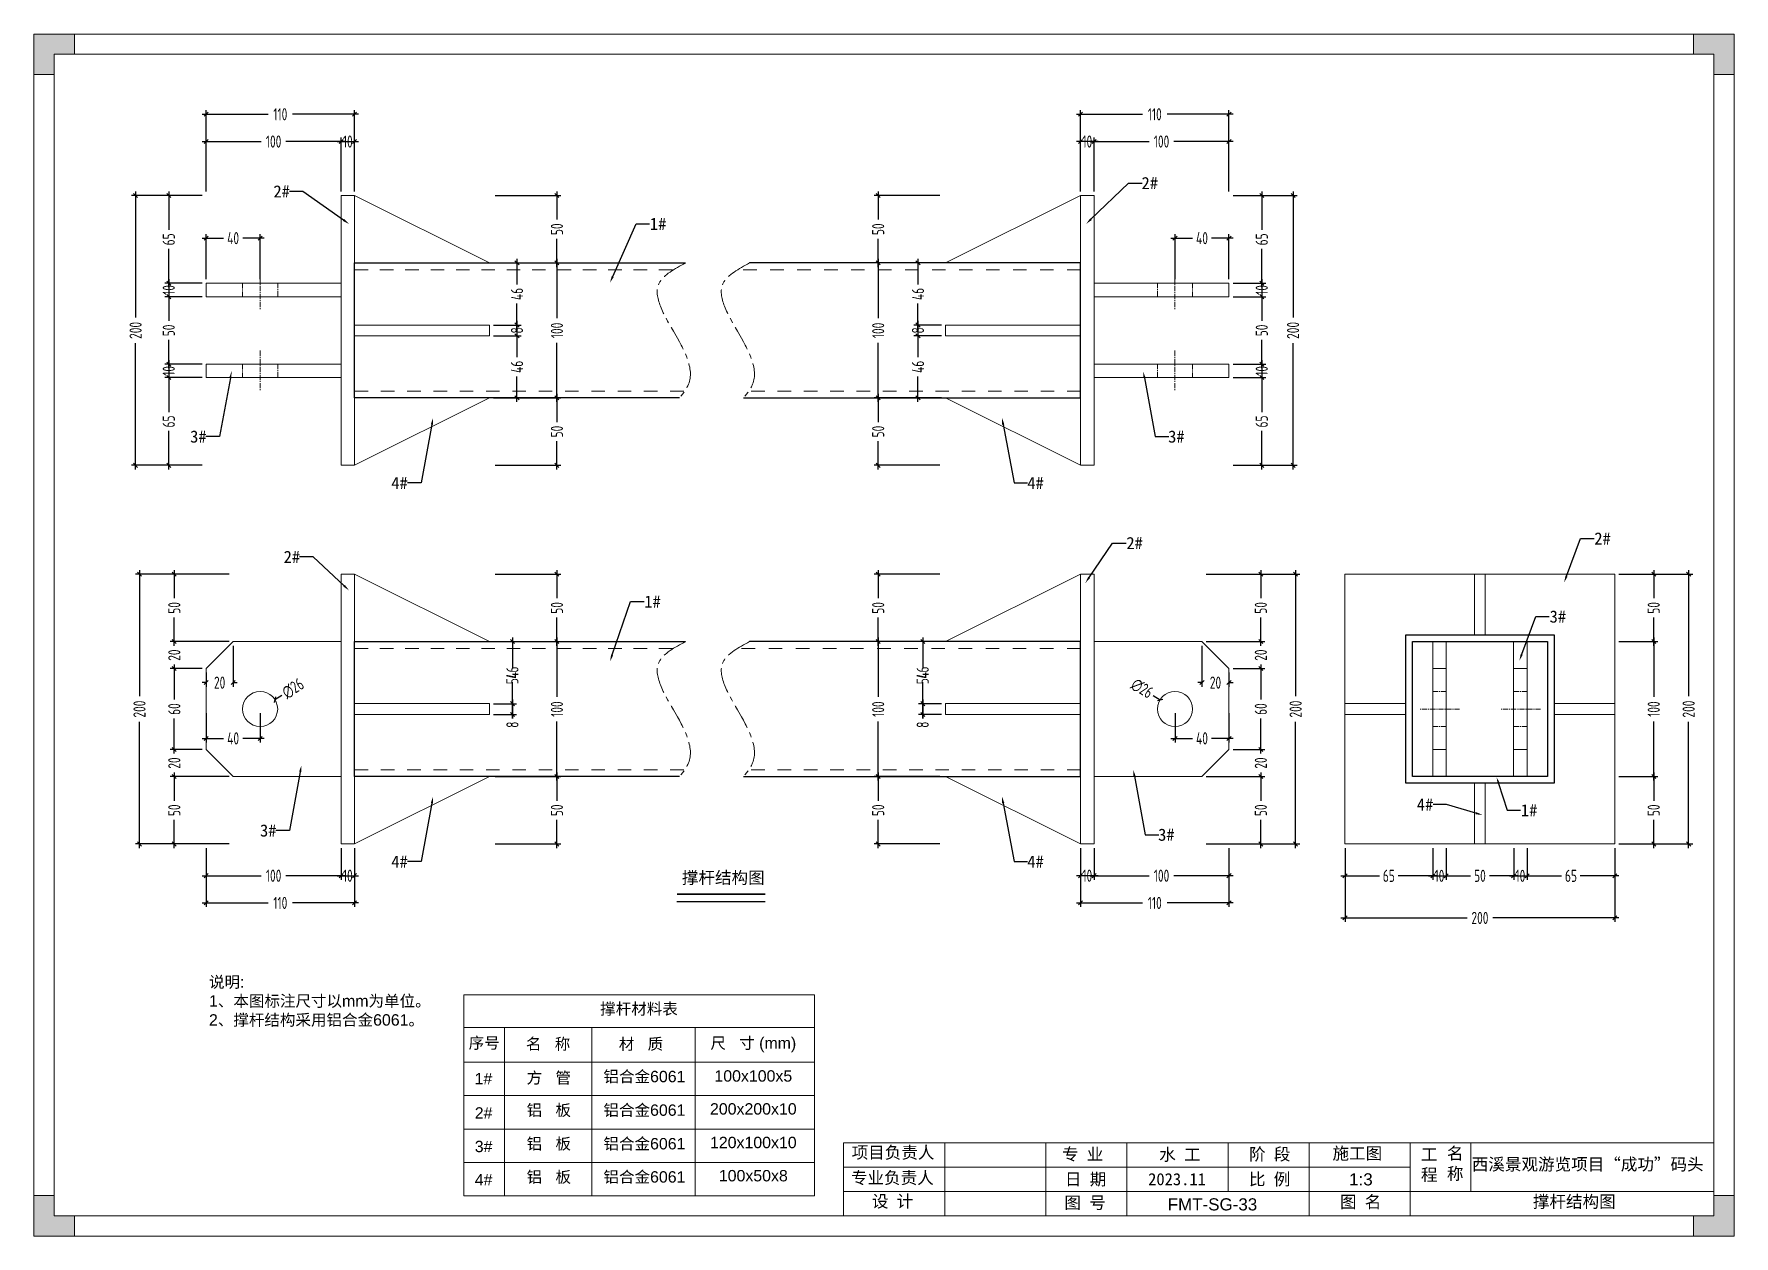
# Model space of a CAD drawing. Header units: millimetres. Extents: x 4 to 2106212, y -117026 to 198097.
# Drawn here: x 2097843 to 2099103, y 189147 to 190038 of the extents above; entities that cross this region are included whole.
import ezdxf
from ezdxf import colors
from ezdxf.entities.mleader import LeaderData, LeaderLine
from ezdxf.math import Vec2, Vec3

# ---------------------------------------------------------------- set-up
doc = ezdxf.new("R2010")
doc.units = ezdxf.units.MM
doc.linetypes.add('CENTER', pattern=[0.6, 0.375, -0.075, 0.075, -0.075])
doc.linetypes.add('CENTER2', pattern=[28.575, 19.05, -3.175, 3.175, -3.175])
for name, color, linetype in [('HR-dimension', 9, 'Continuous'), ('标注', 9, 'Continuous'), ('粗实线', 7, 'Continuous'), ('铝通', 4, 'Continuous')]:
    doc.layers.add(name, color=color, linetype=linetype)
for name, color, linetype, lineweight in [('加强板', 140, 'Continuous', 18), ('图框', 7, 'Continuous', 13), ('文本', 3, 'Continuous', 13), ('结构', 4, 'Continuous', 18), ('虚线', 1, 'CENTER2', 0)]:
    doc.layers.add(name, color=color, linetype=linetype, lineweight=lineweight)
doc.styles.add('Arial', font='arial.ttf')
doc.styles.add('hztxt', font='ros1.shx', dxfattribs={"width": 0.8, "bigfont": 'hztxt.shx'})
doc.styles.get("Standard").update_dxf_attribs({"font": 'arial.ttf'})
doc.dimstyles.new('DIM-3', dxfattribs={"dimscale": 3, "dimtxt": 3, "dimasz": 1, "dimexe": 1, "dimexo": 1, "dimgap": 1, "dimtad": 0, "dimdec": 1, "dimrnd": 0.0005, "dimzin": 9, "dimdsep": 46, "dimtxsty": 'hztxt', "dimblk": 'OBLIQUE', "dimcen": 0, "dimdle": 1, "dimclrd": 9, "dimclre": 9, "dimclrt": 2, "dimazin": 2, "dimtfac": 1, "dimtdec": 1, "dimtofl": 0, "dimtmove": 0, "dimatfit": 3, "dimfxl": 1, "dimarcsym": 2})

msp = doc.modelspace()

# ---------------------------------------------------------------- texts
at = {"layer": '文本', "style": 'Arial'}
for p in [(2098265.102, 189261.3072), (2098265.102, 189236.4107), (2098265.102, 189211.5143), (2098265.102, 189186.8954)]:
    msp.add_text('铝合金6061', height=8.4375, dxfattribs=at).set_placement(p)
at = {"layer": '文本', "color": 6, "char_height": 9, "attachment_point": 1, "style": 'Arial'}
for s, width, gutter_width, heights, insert in [('撑杆结构图', 164.493338, 1.4062, [0], (2098323.2106, 189417.4278)), ('1:3', 19.702496, 1.4062, [0], (2098817.7625, 189193.811)), ('{\\C256;FMT-SG-33}', 69.470087, 0, [9.4744], (2098683.2879, 189175.2669)), ('撑杆结构图', 164.493338, 1.4062, [0], (2098953.9613, 189177.315))]:
    msp.add_mtext_dynamic_manual_height_columns(s, width=width, gutter_width=gutter_width, heights=heights, dxfattribs=dict(at, insert=insert))
at = {"layer": '文本', "insert": (2097972.7143, 189339.8388), "char_height": 8.4375, "attachment_point": 1, "style": 'Arial'}
msp.add_mtext_dynamic_manual_height_columns('{\\fSimSun|b0|i0|c134|p2;说明}:\\P1{\\fSimSun|b0|i0|c134|p2;、本图标注尺寸以}mm{\\fSimSun|b0|i0|c134|p2;为单位。\\P}2{\\fSimSun|b0|i0|c134|p2;、撑杆结构采用铝合金}6061{\\fSimSun|b0|i0|c134|p2;。}', width=185.334977, gutter_width=12.5, heights=[0], dxfattribs=at)
at = {"layer": '文本', "char_height": 8.4375, "attachment_point": 5, "style": 'Arial'}
for s, insert in [('撑杆材料表', (2098291.4406, 189315.2426)), ('序号', (2098176.6873, 189289.9487)), ('名   称', (2098224.0431, 189289.2341)), ('材   质', (2098292.9053, 189289.2341)), ('尺   寸 (mm)', (2098376.1526, 189289.0501)), ('1#', (2098176.1102, 189263.9152)), ('方   管', (2098224.5891, 189264.1224)), ('100x100x5', (2098376.1526, 189265.8893)), ('2#', (2098176.2608, 189238.5238)), ('铝   板', (2098224.5891, 189240.1247)), ('200x200x10', (2098376.1526, 189241.4774)), ('3#', (2098176.2608, 189213.6274)), ('铝   板', (2098224.5891, 189215.2283)), ('120x100x10', (2098376.1526, 189216.5809)), ('4#', (2098176.2608, 189189.0084)), ('铝   板', (2098224.5891, 189190.6094)), ('100x50x8', (2098376.1526, 189191.962))]:
    msp.add_mtext(s, dxfattribs=dict(at, insert=insert))

# ---------------------------------------------------------------- blocks, each defined once
blk = doc.blocks.new('GW-TK')
at = {"layer": '图框', "linetype": 'Continuous', "lineweight": 0}
h = blk.add_hatch(color=256, dxfattribs=at)
h.dxf.hatch_style = 1
h.paths.add_polyline_path([(927183.55, 464715.01), (927183.55, 464705.01), (927188.55, 464705.01), (927188.55, 464710.01), (927193.56, 464710.01), (927193.56, 464715.01)])
h = blk.add_hatch(color=256, dxfattribs=at)
h.dxf.hatch_style = 1
h.paths.add_polyline_path([(927593.55, 464715.01), (927593.55, 464710.01), (927598.55, 464710.01), (927598.55, 464705.01), (927603.55, 464705.01), (927603.55, 464715.01)])
h = blk.add_hatch(color=256, dxfattribs=at)
h.dxf.hatch_style = 1
h.paths.add_polyline_path([(927193.56, 464418.01), (927193.56, 464423.01), (927188.55, 464423.01), (927188.55, 464428.01), (927183.55, 464428.01), (927183.55, 464418.01)])
h = blk.add_hatch(color=256, dxfattribs=at)
h.dxf.hatch_style = 1
h.paths.add_polyline_path([(927603.55, 464418.01), (927603.55, 464428.01), (927598.55, 464428.01), (927598.55, 464423.01), (927593.55, 464423.01), (927593.55, 464418.01)])
at = {"layer": '图框', "linetype": 'Continuous'}
for p, q in [((927383.55, 464441.02), (927383.55, 464423.01)), ((927408.55, 464441.02), (927408.55, 464423.01)), ((927433.55, 464441.02), (927433.55, 464423.01)), ((927453.55, 464441.02), (927453.55, 464423.01)), ((927478.55, 464441.02), (927478.55, 464429.01)), ((927498.55, 464441.02), (927498.55, 464423.01)), ((927523.55, 464441.02), (927523.55, 464423.01)), ((927538.55, 464441.02), (927538.55, 464429.01)), ((927383.55, 464435.01), (927523.55, 464435.01)), ((927451.56, 464429.01), (927383.55, 464429.01)), ((927383.55, 464429.01), (927598.55, 464429.01))]:
    blk.add_line(p, q, dxfattribs=at)
at = {"layer": '图框', "linetype": 'Continuous', "lineweight": 0}
for points in [[(927188.55, 464705.01), (927188.55, 464710.01), (927193.56, 464710.01), (927193.56, 464715.01), (927183.55, 464715.01), (927183.55, 464705.01)], [(927598.55, 464705.01), (927598.55, 464710.01), (927593.55, 464710.01), (927593.55, 464715.01), (927603.55, 464715.01), (927603.55, 464705.01)], [(927188.55, 464428.01), (927188.55, 464423.01), (927193.56, 464423.01), (927193.56, 464418.01), (927183.55, 464418.01), (927183.55, 464428.01)], [(927598.55, 464428.01), (927598.55, 464423.01), (927593.55, 464423.01), (927593.55, 464418.01), (927603.55, 464418.01), (927603.55, 464428.01)]]:
    blk.add_lwpolyline(points, close=True, dxfattribs=at)
at = {"layer": '图框'}
for points in [[(927183.55, 464715.01), (927603.55, 464715.01), (927603.55, 464418.01), (927183.55, 464418.01)], [(927188.55, 464710.01), (927598.55, 464710.01), (927598.55, 464423.01), (927188.55, 464423.01)]]:
    blk.add_lwpolyline(points, close=True, dxfattribs=at)
at = {"layer": '图框', "linetype": 'Continuous'}
blk.add_lwpolyline([(927383.55, 464441.02), (927598.55, 464441.02)], dxfattribs=at)
at = {"layer": '图框', "linetype": 'Continuous', "char_height": 3, "attachment_point": 1}
for s, width, heights, insert in [('{\\fSimSun|b0|i0|c134|p2;项目负责人}', 26.0225, [0], (927385.56, 464440.15)), ('{\\fSimSun|b0|i0|c134|p2;专 业}', 12.8345, [0], (927437.53, 464439.73)), ('{\\fSimSun|b0|i0|c134|p2;阶 段}', 17.4775, [0], (927483.73, 464439.73)), ('{\\fSimSun|b0|i0|c134|p2;工 程}', 5.2119, [0], (927526.21, 464439.66)), ('{\\fSimSun|b0|i0|c134|p2;名 称}', 5.2119, [0], (927532.62, 464439.93)), ('{\\fSimSun|b0|i0|c134|p2;专业负责人}', 24.6361, [2.04], (927385.39, 464433.9)), ('{\\fSimSun|b0|i0|c134|p2;日 期}', 11.224, [0], (927438.25, 464433.55)), ('{\\fSimSun|b0|i0|c134|p2;比 例}', 10.9146, [0], (927483.71, 464433.55)), ('{\\fSimSun|b0|i0|c134|p2;设 计}', 16.2353, [0], (927390.55, 464428.09)), ('{\\fSimSun|b0|i0|c134|p2;图 号}', 23.6261, [0], (927438.11, 464427.75)), ('{\\fSimSun|b0|i0|c134|p2;图 名}', 12.066, [0], (927506.19, 464427.94))]:
    blk.add_mtext_dynamic_manual_height_columns(s, width=width, gutter_width=17.5, heights=heights, dxfattribs=dict(at, insert=insert))
at = {"layer": '图框', "color": 3, "linetype": 'Continuous', "char_height": 3, "attachment_point": 1}
for s, width, insert in [('{\\fSimSun|b0|i0|c134|p2;水 工}', 11.224, (927461.55, 464439.63)), ('\\pt9;{\\fSimSun|b0|i0|c134|p2;施工图}', 18.6303, (927504.36, 464439.94)), ('\\pt9;{\\fSimSun|b0|i0|c134|p2;西溪景观游览项目“成功”码头}', 60.0149, (927538.77, 464437.24)), ('{\\fSimSun|b0|i0|c134|p2;2023.11}', 11.224, (927458.8, 464433.55))]:
    blk.add_mtext_dynamic_manual_height_columns(s, width=width, gutter_width=17.5, heights=[0], dxfattribs=dict(at, insert=insert))
blk = doc.blocks.new('_Oblique')
at = {"color": 0, "linetype": 'ByBlock', "lineweight": -2}
blk.add_line((-0.5, -0.5), (0.5, 0.5), dxfattribs=at)
blk = doc.blocks.new('*D1864')
at = {"color": 9, "lineweight": -2, "transparency": 16777216}
for p, q in [((2097967.6, 189958.6), (2098011.5, 189958.6)), ((2097970.6, 189921.6), (2097970.6, 189961.6)), ((2098073.6, 189958.6), (2098029.7, 189958.6)), ((2098070.6, 189921.6), (2098070.6, 189961.6))]:
    blk.add_line(p, q, dxfattribs=at)
at = {"layer": 'Defpoints', "color": 0, "transparency": 16777216}
for p in [(2098070.6, 189958.6), (2097970.6, 189918.6), (2098070.6, 189918.6)]:
    blk.add_point(p, dxfattribs=at)
at = {"color": 9, "lineweight": -2, "transparency": 16777216, "xscale": 3, "yscale": 3, "zscale": 3, "rotation": 180}
blk.add_blockref('_Oblique', (2097970.6, 189958.6), dxfattribs=at)
at = {"color": 9, "lineweight": -2, "transparency": 16777216, "xscale": 3, "yscale": 3, "zscale": 3}
blk.add_blockref('_Oblique', (2098070.6, 189958.6), dxfattribs=at)
at = {"color": 2, "transparency": 16777216, "insert": (2098020.6, 189958.6), "char_height": 9, "attachment_point": 5, "style": 'hztxt'}
blk.add_mtext('100', dxfattribs=at)
blk = doc.blocks.new('*D1865')
at = {"color": 9, "lineweight": -2, "transparency": 16777216}
for p, q in [((2098067.6, 189958.6), (2098083.6, 189958.6)), ((2098070.6, 189921.6), (2098070.6, 189961.6)), ((2098080.6, 189921.6), (2098080.6, 189961.6))]:
    blk.add_line(p, q, dxfattribs=at)
at = {"layer": 'Defpoints', "color": 0, "transparency": 16777216}
for p in [(2098080.6, 189958.6), (2098070.6, 189918.6), (2098080.6, 189918.6)]:
    blk.add_point(p, dxfattribs=at)
at = {"color": 9, "lineweight": -2, "transparency": 16777216, "xscale": 3, "yscale": 3, "zscale": 3, "rotation": 180}
blk.add_blockref('_Oblique', (2098070.6, 189958.6), dxfattribs=at)
at = {"color": 9, "lineweight": -2, "transparency": 16777216, "xscale": 3, "yscale": 3, "zscale": 3}
blk.add_blockref('_Oblique', (2098080.6, 189958.6), dxfattribs=at)
at = {"color": 2, "transparency": 16777216, "insert": (2098075.6, 189958.6), "char_height": 9, "attachment_point": 5, "style": 'hztxt'}
blk.add_mtext('10', dxfattribs=at)
blk = doc.blocks.new('*D1866')
at = {"color": 9, "lineweight": -2, "transparency": 16777216}
for p, q in [((2097942.9, 189856.6), (2097942.9, 189840.6)), ((2097967.6, 189853.6), (2097939.9, 189853.6)), ((2097967.6, 189843.6), (2097939.9, 189843.6))]:
    blk.add_line(p, q, dxfattribs=at)
at = {"layer": 'Defpoints', "color": 0, "transparency": 16777216}
for p in [(2097942.9, 189843.6), (2097970.6, 189853.6), (2097970.6, 189843.6)]:
    blk.add_point(p, dxfattribs=at)
at = {"color": 9, "lineweight": -2, "transparency": 16777216, "xscale": 3, "yscale": 3, "zscale": 3}
for p, rotation in [((2097942.9, 189853.6), 90), ((2097942.9, 189843.6), 270)]:
    blk.add_blockref('_Oblique', p, dxfattribs=dict(at, rotation=rotation))
at = {"color": 2, "transparency": 16777216, "insert": (2097942.9, 189848.6), "char_height": 9, "attachment_point": 5, "rotation": 90, "style": 'hztxt'}
blk.add_mtext('10', dxfattribs=at)
blk = doc.blocks.new('*D1867')
at = {"color": 9, "lineweight": -2, "transparency": 16777216}
for p, q in [((2097967.6, 189918.6), (2097939.9, 189918.6)), ((2097942.9, 189921.6), (2097942.9, 189893.1)), ((2097942.9, 189850.6), (2097942.9, 189879.1)), ((2097967.6, 189853.6), (2097939.9, 189853.6))]:
    blk.add_line(p, q, dxfattribs=at)
at = {"layer": 'Defpoints', "color": 0, "transparency": 16777216}
for p in [(2097942.9, 189918.6), (2097970.6, 189918.6), (2097970.6, 189853.6)]:
    blk.add_point(p, dxfattribs=at)
at = {"color": 9, "lineweight": -2, "transparency": 16777216, "xscale": 3, "yscale": 3, "zscale": 3}
for p, rotation in [((2097942.9, 189918.6), 90), ((2097942.9, 189853.6), 270)]:
    blk.add_blockref('_Oblique', p, dxfattribs=dict(at, rotation=rotation))
at = {"color": 2, "transparency": 16777216, "insert": (2097942.9, 189886.1), "char_height": 9, "attachment_point": 5, "rotation": 90, "style": 'hztxt'}
blk.add_mtext('65', dxfattribs=at)
blk = doc.blocks.new('*D1868')
at = {"color": 9, "lineweight": -2, "transparency": 16777216}
for p, q in [((2097967.6, 189843.6), (2097939.9, 189843.6)), ((2097942.9, 189846.6), (2097942.9, 189825.7)), ((2097942.9, 189790.6), (2097942.9, 189811.5)), ((2097967.6, 189793.6), (2097939.9, 189793.6))]:
    blk.add_line(p, q, dxfattribs=at)
at = {"layer": 'Defpoints', "color": 0, "transparency": 16777216}
for p in [(2097970.6, 189843.6), (2097942.9, 189793.6), (2097970.6, 189793.6)]:
    blk.add_point(p, dxfattribs=at)
at = {"color": 9, "lineweight": -2, "transparency": 16777216, "xscale": 3, "yscale": 3, "zscale": 3}
for p, rotation in [((2097942.9, 189843.6), 90), ((2097942.9, 189793.6), 270)]:
    blk.add_blockref('_Oblique', p, dxfattribs=dict(at, rotation=rotation))
at = {"color": 2, "transparency": 16777216, "insert": (2097942.9, 189818.6), "char_height": 9, "attachment_point": 5, "rotation": 90, "style": 'hztxt'}
blk.add_mtext('50', dxfattribs=at)
blk = doc.blocks.new('*D1869')
at = {"color": 9, "lineweight": -2, "transparency": 16777216}
for p, q in [((2097967.6, 189793.6), (2097939.9, 189793.6)), ((2097942.9, 189796.6), (2097942.9, 189780.6)), ((2097967.6, 189783.6), (2097939.9, 189783.6))]:
    blk.add_line(p, q, dxfattribs=at)
at = {"layer": 'Defpoints', "color": 0, "transparency": 16777216}
for p in [(2097970.6, 189793.6), (2097942.9, 189783.6), (2097970.6, 189783.6)]:
    blk.add_point(p, dxfattribs=at)
at = {"color": 9, "lineweight": -2, "transparency": 16777216, "xscale": 3, "yscale": 3, "zscale": 3}
for p, rotation in [((2097942.9, 189793.6), 90), ((2097942.9, 189783.6), 270)]:
    blk.add_blockref('_Oblique', p, dxfattribs=dict(at, rotation=rotation))
at = {"color": 2, "transparency": 16777216, "insert": (2097942.9, 189788.6), "char_height": 9, "attachment_point": 5, "rotation": 90, "style": 'hztxt'}
blk.add_mtext('10', dxfattribs=at)
blk = doc.blocks.new('*D1870')
at = {"color": 9, "lineweight": -2, "transparency": 16777216}
for p, q in [((2097967.6, 189783.6), (2097939.9, 189783.6)), ((2097942.9, 189786.6), (2097942.9, 189758.1)), ((2097942.9, 189715.6), (2097942.9, 189744.1)), ((2097967.6, 189718.6), (2097939.9, 189718.6))]:
    blk.add_line(p, q, dxfattribs=at)
at = {"layer": 'Defpoints', "color": 0, "transparency": 16777216}
for p in [(2097970.6, 189783.6), (2097942.9, 189718.6), (2097970.6, 189718.6)]:
    blk.add_point(p, dxfattribs=at)
at = {"color": 9, "lineweight": -2, "transparency": 16777216, "xscale": 3, "yscale": 3, "zscale": 3}
for p, rotation in [((2097942.9, 189783.6), 90), ((2097942.9, 189718.6), 270)]:
    blk.add_blockref('_Oblique', p, dxfattribs=dict(at, rotation=rotation))
at = {"color": 2, "transparency": 16777216, "insert": (2097942.9, 189751.1), "char_height": 9, "attachment_point": 5, "rotation": 90, "style": 'hztxt'}
blk.add_mtext('65', dxfattribs=at)
blk = doc.blocks.new('*D1871')
at = {"color": 9, "lineweight": -2, "transparency": 16777216}
for p, q in [((2097967.6, 189887), (2097983.5, 189887)), ((2097970.6, 189856.6), (2097970.6, 189890)), ((2098013.6, 189887), (2097997.7, 189887)), ((2098010.6, 189856.6), (2098010.6, 189890))]:
    blk.add_line(p, q, dxfattribs=at)
at = {"layer": 'Defpoints', "color": 0, "transparency": 16777216}
for p in [(2098010.6, 189887), (2097970.6, 189853.6), (2098010.6, 189853.6)]:
    blk.add_point(p, dxfattribs=at)
at = {"color": 9, "lineweight": -2, "transparency": 16777216, "xscale": 3, "yscale": 3, "zscale": 3, "rotation": 180}
blk.add_blockref('_Oblique', (2097970.6, 189887), dxfattribs=at)
at = {"color": 9, "lineweight": -2, "transparency": 16777216, "xscale": 3, "yscale": 3, "zscale": 3}
blk.add_blockref('_Oblique', (2098010.6, 189887), dxfattribs=at)
at = {"color": 2, "transparency": 16777216, "insert": (2097990.6, 189887), "char_height": 9, "attachment_point": 5, "style": 'hztxt'}
blk.add_mtext('40', dxfattribs=at)
blk = doc.blocks.new('*D1872')
at = {"color": 9, "lineweight": -2, "transparency": 16777216}
for p, q in [((2097967.6, 189918.6), (2097915.3, 189918.6)), ((2097918.3, 189921.6), (2097918.3, 189828.1)), ((2097918.3, 189715.6), (2097918.3, 189809.1)), ((2097967.6, 189718.6), (2097915.3, 189718.6))]:
    blk.add_line(p, q, dxfattribs=at)
at = {"layer": 'Defpoints', "color": 0, "transparency": 16777216}
for p in [(2097970.6, 189918.6), (2097918.3, 189718.6), (2097970.6, 189718.6)]:
    blk.add_point(p, dxfattribs=at)
at = {"color": 9, "lineweight": -2, "transparency": 16777216, "xscale": 3, "yscale": 3, "zscale": 3}
for p, rotation in [((2097918.3, 189918.6), 90), ((2097918.3, 189718.6), 270)]:
    blk.add_blockref('_Oblique', p, dxfattribs=dict(at, rotation=rotation))
at = {"color": 2, "transparency": 16777216, "insert": (2097918.3, 189818.6), "char_height": 9, "attachment_point": 5, "rotation": 90, "style": 'hztxt'}
blk.add_mtext('200', dxfattribs=at)
blk = doc.blocks.new('*D1873')
at = {"color": 9, "lineweight": -2, "transparency": 16777216}
for p, q in [((2097970.6, 189921.6), (2097970.6, 189981.8)), ((2098080.6, 189921.6), (2098080.6, 189981.8)), ((2097967.6, 189978.8), (2098016.5, 189978.8)), ((2098083.6, 189978.8), (2098034.7, 189978.8))]:
    blk.add_line(p, q, dxfattribs=at)
at = {"layer": 'Defpoints', "color": 0, "transparency": 16777216}
for p in [(2097970.6, 189978.8), (2097970.6, 189918.6), (2098080.6, 189918.6)]:
    blk.add_point(p, dxfattribs=at)
at = {"color": 9, "lineweight": -2, "transparency": 16777216, "xscale": 3, "yscale": 3, "zscale": 3, "rotation": 180}
blk.add_blockref('_Oblique', (2097970.6, 189978.8), dxfattribs=at)
at = {"color": 9, "lineweight": -2, "transparency": 16777216, "xscale": 3, "yscale": 3, "zscale": 3}
blk.add_blockref('_Oblique', (2098080.6, 189978.8), dxfattribs=at)
at = {"color": 2, "transparency": 16777216, "insert": (2098025.6, 189978.8), "char_height": 9, "attachment_point": 5, "style": 'hztxt'}
blk.add_mtext('110', dxfattribs=at)
blk = doc.blocks.new('*D1874')
at = {"color": 9, "lineweight": -2, "transparency": 16777216}
for p, q in [((2098184.8, 189918.6), (2098233.6, 189918.6)), ((2098230.6, 189921.6), (2098230.6, 189900.7)), ((2098230.6, 189865.6), (2098230.6, 189886.5)), ((2098184.8, 189868.6), (2098233.6, 189868.6))]:
    blk.add_line(p, q, dxfattribs=at)
at = {"layer": 'Defpoints', "color": 0, "transparency": 16777216}
for p in [(2098181.8, 189918.6), (2098230.6, 189918.6), (2098181.8, 189868.6)]:
    blk.add_point(p, dxfattribs=at)
at = {"color": 9, "lineweight": -2, "transparency": 16777216, "xscale": 3, "yscale": 3, "zscale": 3}
for p, rotation in [((2098230.6, 189918.6), 90), ((2098230.6, 189868.6), 270)]:
    blk.add_blockref('_Oblique', p, dxfattribs=dict(at, rotation=rotation))
at = {"color": 2, "transparency": 16777216, "insert": (2098230.6, 189893.6), "char_height": 9, "attachment_point": 5, "rotation": 90, "style": 'hztxt'}
blk.add_mtext('50', dxfattribs=at)
blk = doc.blocks.new('*D1875')
at = {"color": 9, "lineweight": -2, "transparency": 16777216}
for p, q in [((2098184.8, 189868.6), (2098233.6, 189868.6)), ((2098230.6, 189871.6), (2098230.6, 189827.7)), ((2098230.6, 189765.6), (2098230.6, 189809.5)), ((2098184.8, 189768.6), (2098233.6, 189768.6))]:
    blk.add_line(p, q, dxfattribs=at)
at = {"layer": 'Defpoints', "color": 0, "transparency": 16777216}
for p in [(2098181.8, 189868.6), (2098181.8, 189768.6), (2098230.6, 189768.6)]:
    blk.add_point(p, dxfattribs=at)
at = {"color": 9, "lineweight": -2, "transparency": 16777216, "xscale": 3, "yscale": 3, "zscale": 3}
for p, rotation in [((2098230.6, 189868.6), 90), ((2098230.6, 189768.6), 270)]:
    blk.add_blockref('_Oblique', p, dxfattribs=dict(at, rotation=rotation))
at = {"color": 2, "transparency": 16777216, "insert": (2098230.6, 189818.6), "char_height": 9, "attachment_point": 5, "rotation": 90, "style": 'hztxt'}
blk.add_mtext('100', dxfattribs=at)
blk = doc.blocks.new('*D1876')
at = {"color": 9, "lineweight": -2, "transparency": 16777216}
for p, q in [((2098184.8, 189768.6), (2098233.6, 189768.6)), ((2098230.6, 189771.6), (2098230.6, 189750.7)), ((2098230.6, 189715.6), (2098230.6, 189736.5)), ((2098184.8, 189718.6), (2098233.6, 189718.6))]:
    blk.add_line(p, q, dxfattribs=at)
at = {"layer": 'Defpoints', "color": 0, "transparency": 16777216}
for p in [(2098181.8, 189768.6), (2098181.8, 189718.6), (2098230.6, 189718.6)]:
    blk.add_point(p, dxfattribs=at)
at = {"color": 9, "lineweight": -2, "transparency": 16777216, "xscale": 3, "yscale": 3, "zscale": 3}
for p, rotation in [((2098230.6, 189768.6), 90), ((2098230.6, 189718.6), 270)]:
    blk.add_blockref('_Oblique', p, dxfattribs=dict(at, rotation=rotation))
at = {"color": 2, "transparency": 16777216, "insert": (2098230.6, 189743.6), "char_height": 9, "attachment_point": 5, "rotation": 90, "style": 'hztxt'}
blk.add_mtext('50', dxfattribs=at)
blk = doc.blocks.new('*U1877')
at = {"layer": '虚线', "color": 252}
blk.add_lwpolyline([(0, -5), (0, 5)], dxfattribs=at)
blk = doc.blocks.new('*U1878')
at = {"color": 0, "linetype": 'ByBlock', "lineweight": -2, "transparency": 16777216}
for p in [(0, 225.6), (0, 206.8), (0, 188), (0, 169.2), (0, 150.4), (0, 131.6), (0, 112.8), (0, 94), (0, 75.2), (0, 56.4), (0, 37.6), (0, 18.8), (0, 0)]:
    blk.add_blockref('*U1877', p, dxfattribs=at)
blk = doc.blocks.new('*U1879')
at = {"layer": '虚线', "color": 252}
blk.add_lwpolyline([(0, -5), (0, 5)], dxfattribs=at)
blk = doc.blocks.new('*U1880')
at = {"color": 0, "linetype": 'ByBlock', "lineweight": -2, "transparency": 16777216}
for p in [(0, 234), (0, 214.5), (0, 195), (0, 175.5), (0, 156), (0, 136.5), (0, 117), (0, 97.5), (0, 78), (0, 58.5), (0, 39), (0, 19.5), (0, 0)]:
    blk.add_blockref('*U1879', p, dxfattribs=at)
blk = doc.blocks.new('*D1885')
at = {"color": 9, "lineweight": -2, "transparency": 16777216}
for p, q in [((2097947, 189587.9), (2097947, 189590.9)), ((2097987.6, 189587.9), (2097944, 189587.9)), ((2097967.6, 189567.9), (2097944, 189567.9)), ((2097947, 189567.9), (2097947, 189564.9))]:
    blk.add_line(p, q, dxfattribs=at)
at = {"layer": 'Defpoints', "color": 0, "transparency": 16777216}
for p in [(2097990.6, 189587.9), (2097947, 189567.9), (2097970.6, 189567.9)]:
    blk.add_point(p, dxfattribs=at)
at = {"color": 9, "lineweight": -2, "transparency": 16777216, "xscale": 3, "yscale": 3, "zscale": 3}
for p, rotation in [((2097947, 189587.9), 270), ((2097947, 189567.9), 90)]:
    blk.add_blockref('_Oblique', p, dxfattribs=dict(at, rotation=rotation))
at = {"color": 2, "transparency": 16777216, "insert": (2097947, 189577.9), "char_height": 9, "attachment_point": 5, "rotation": 90, "style": 'hztxt'}
blk.add_mtext('20', dxfattribs=at)
blk = doc.blocks.new('*D1886')
at = {"color": 9, "lineweight": -2, "transparency": 16777216}
for p, q in [((2097967.6, 189567.9), (2097944, 189567.9)), ((2097947, 189570.9), (2097947, 189544.9)), ((2097947, 189504.9), (2097947, 189531)), ((2097967.6, 189507.9), (2097944, 189507.9))]:
    blk.add_line(p, q, dxfattribs=at)
at = {"layer": 'Defpoints', "color": 0, "transparency": 16777216}
for p in [(2097970.6, 189567.9), (2097947, 189507.9), (2097970.6, 189507.9)]:
    blk.add_point(p, dxfattribs=at)
at = {"color": 9, "lineweight": -2, "transparency": 16777216, "xscale": 3, "yscale": 3, "zscale": 3}
for p, rotation in [((2097947, 189567.9), 90), ((2097947, 189507.9), 270)]:
    blk.add_blockref('_Oblique', p, dxfattribs=dict(at, rotation=rotation))
at = {"color": 2, "transparency": 16777216, "insert": (2097947, 189537.9), "char_height": 9, "attachment_point": 5, "rotation": 90, "style": 'hztxt'}
blk.add_mtext('60', dxfattribs=at)
blk = doc.blocks.new('*D1887')
at = {"color": 9, "lineweight": -2, "transparency": 16777216}
for p, q in [((2097967.6, 189507.9), (2097944, 189507.9)), ((2097947, 189507.9), (2097947, 189510.9)), ((2097987.6, 189487.9), (2097944, 189487.9)), ((2097947, 189487.9), (2097947, 189484.9))]:
    blk.add_line(p, q, dxfattribs=at)
at = {"layer": 'Defpoints', "color": 0, "transparency": 16777216}
for p in [(2097970.6, 189507.9), (2097947, 189487.9), (2097990.6, 189487.9)]:
    blk.add_point(p, dxfattribs=at)
at = {"color": 9, "lineweight": -2, "transparency": 16777216, "xscale": 3, "yscale": 3, "zscale": 3}
for p, rotation in [((2097947, 189507.9), 270), ((2097947, 189487.9), 90)]:
    blk.add_blockref('_Oblique', p, dxfattribs=dict(at, rotation=rotation))
at = {"color": 2, "transparency": 16777216, "insert": (2097947, 189497.9), "char_height": 9, "attachment_point": 5, "rotation": 90, "style": 'hztxt'}
blk.add_mtext('20', dxfattribs=at)
blk = doc.blocks.new('*D1881')
at = {"color": 9, "lineweight": -2, "transparency": 16777216}
for p, q in [((2097990.6, 189584.9), (2097990.6, 189554.5)), ((2097970.6, 189557.5), (2097967.6, 189557.5)), ((2097970.6, 189564.9), (2097970.6, 189554.5)), ((2097990.6, 189557.5), (2097993.6, 189557.5))]:
    blk.add_line(p, q, dxfattribs=at)
at = {"layer": 'Defpoints', "color": 0, "transparency": 16777216}
for p in [(2097990.6, 189587.9), (2097970.6, 189567.9), (2097990.6, 189557.5)]:
    blk.add_point(p, dxfattribs=at)
at = {"color": 9, "lineweight": -2, "transparency": 16777216, "xscale": 3, "yscale": 3, "zscale": 3}
blk.add_blockref('_Oblique', (2097970.6, 189557.5), dxfattribs=at)
at = {"color": 9, "lineweight": -2, "transparency": 16777216, "xscale": 3, "yscale": 3, "zscale": 3, "rotation": 180}
blk.add_blockref('_Oblique', (2097990.6, 189557.5), dxfattribs=at)
at = {"color": 2, "transparency": 16777216, "insert": (2097980.6, 189557.5), "char_height": 9, "attachment_point": 5, "style": 'hztxt'}
blk.add_mtext('20', dxfattribs=at)
blk = doc.blocks.new('*D1888')
at = {"color": 9, "lineweight": -2, "transparency": 16777216}
for p, q in [((2097970.6, 189534.9), (2097970.6, 189513.2)), ((2098010.6, 189534.9), (2098010.6, 189513.2)), ((2097967.6, 189516.2), (2097983.5, 189516.2)), ((2098013.6, 189516.2), (2097997.7, 189516.2))]:
    blk.add_line(p, q, dxfattribs=at)
at = {"layer": 'Defpoints', "color": 0, "transparency": 16777216}
for p in [(2097970.6, 189537.9), (2098010.6, 189537.9), (2097970.6, 189516.2)]:
    blk.add_point(p, dxfattribs=at)
at = {"color": 9, "lineweight": -2, "transparency": 16777216, "xscale": 3, "yscale": 3, "zscale": 3, "rotation": 180}
blk.add_blockref('_Oblique', (2097970.6, 189516.2), dxfattribs=at)
at = {"color": 9, "lineweight": -2, "transparency": 16777216, "xscale": 3, "yscale": 3, "zscale": 3}
blk.add_blockref('_Oblique', (2098010.6, 189516.2), dxfattribs=at)
at = {"color": 2, "transparency": 16777216, "insert": (2097990.6, 189516.2), "char_height": 9, "attachment_point": 5, "style": 'hztxt'}
blk.add_mtext('40', dxfattribs=at)
blk = doc.blocks.new('*D1882')
at = {"color": 9, "lineweight": -2, "transparency": 16777216}
for p, q in [((2097987.6, 189637.9), (2097944, 189637.9)), ((2097947, 189640.9), (2097947, 189620)), ((2097947, 189584.9), (2097947, 189605.9)), ((2097987.6, 189587.9), (2097944, 189587.9))]:
    blk.add_line(p, q, dxfattribs=at)
at = {"layer": 'Defpoints', "color": 0, "transparency": 16777216}
for p in [(2097947, 189637.9), (2097990.6, 189637.9), (2097990.6, 189587.9)]:
    blk.add_point(p, dxfattribs=at)
at = {"color": 9, "lineweight": -2, "transparency": 16777216, "xscale": 3, "yscale": 3, "zscale": 3}
for p, rotation in [((2097947, 189637.9), 90), ((2097947, 189587.9), 270)]:
    blk.add_blockref('_Oblique', p, dxfattribs=dict(at, rotation=rotation))
at = {"color": 2, "transparency": 16777216, "insert": (2097947, 189612.9), "char_height": 9, "attachment_point": 5, "rotation": 90, "style": 'hztxt'}
blk.add_mtext('50', dxfattribs=at)
blk = doc.blocks.new('*D1883')
at = {"color": 9, "lineweight": -2, "transparency": 16777216}
for p, q in [((2097947, 189490.9), (2097947, 189470)), ((2097987.6, 189487.9), (2097944, 189487.9)), ((2097947, 189434.9), (2097947, 189455.9)), ((2097987.6, 189437.9), (2097944, 189437.9))]:
    blk.add_line(p, q, dxfattribs=at)
at = {"layer": 'Defpoints', "color": 0, "transparency": 16777216}
for p in [(2097990.6, 189487.9), (2097947, 189437.9), (2097990.6, 189437.9)]:
    blk.add_point(p, dxfattribs=at)
at = {"color": 9, "lineweight": -2, "transparency": 16777216, "xscale": 3, "yscale": 3, "zscale": 3}
for p, rotation in [((2097947, 189487.9), 90), ((2097947, 189437.9), 270)]:
    blk.add_blockref('_Oblique', p, dxfattribs=dict(at, rotation=rotation))
at = {"color": 2, "transparency": 16777216, "insert": (2097947, 189462.9), "char_height": 9, "attachment_point": 5, "rotation": 90, "style": 'hztxt'}
blk.add_mtext('50', dxfattribs=at)
blk = doc.blocks.new('*D1889')
at = {"color": 9, "lineweight": -2, "transparency": 16777216}
blk.add_line((2098026.7, 189548), (2098021.6, 189544.8), dxfattribs=at)
at = {"layer": 'Defpoints', "color": 0, "transparency": 16777216}
for p in [(2098021.6, 189544.8), (2097999.6, 189531)]:
    blk.add_point(p, dxfattribs=at)
at = {"color": 9, "lineweight": -2, "transparency": 16777216, "xscale": 3, "yscale": 3, "zscale": 3, "rotation": 212.0904149654904}
blk.add_blockref('_Oblique', (2098021.6, 189544.8), dxfattribs=at)
at = {"color": 2, "transparency": 16777216, "insert": (2098035, 189553.2), "char_height": 9, "attachment_point": 5, "rotation": 32.0904, "style": 'hztxt'}
blk.add_mtext('∅26', dxfattribs=at)
blk = doc.blocks.new('*D1884')
at = {"color": 9, "lineweight": -2, "transparency": 16777216}
for p, q in [((2097987.6, 189637.9), (2097918.2, 189637.9)), ((2097921.2, 189640.9), (2097921.2, 189547.4)), ((2097921.2, 189434.9), (2097921.2, 189528.5)), ((2097987.6, 189437.9), (2097918.2, 189437.9))]:
    blk.add_line(p, q, dxfattribs=at)
at = {"layer": 'Defpoints', "color": 0, "transparency": 16777216}
for p in [(2097990.6, 189637.9), (2097921.2, 189437.9), (2097990.6, 189437.9)]:
    blk.add_point(p, dxfattribs=at)
at = {"color": 9, "lineweight": -2, "transparency": 16777216, "xscale": 3, "yscale": 3, "zscale": 3}
for p, rotation in [((2097921.2, 189637.9), 90), ((2097921.2, 189437.9), 270)]:
    blk.add_blockref('_Oblique', p, dxfattribs=dict(at, rotation=rotation))
at = {"color": 2, "transparency": 16777216, "insert": (2097921.2, 189537.9), "char_height": 9, "attachment_point": 5, "rotation": 90, "style": 'hztxt'}
blk.add_mtext('200', dxfattribs=at)
blk = doc.blocks.new('*D1894')
at = {"layer": 'Defpoints', "color": 0, "ltscale": 10, "transparency": 16777216}
for p in [(2098814.7, 189437.9), (2098879.7, 189437.9), (2098879.7, 189414.3)]:
    blk.add_point(p, dxfattribs=at)
at = {"layer": 'HR-dimension', "color": 9, "lineweight": -2, "ltscale": 10, "transparency": 16777216}
for p, q in [((2098814.7, 189434.9), (2098814.7, 189411.3)), ((2098879.7, 189434.9), (2098879.7, 189411.3)), ((2098811.7, 189414.3), (2098840.2, 189414.3)), ((2098882.7, 189414.3), (2098854.1, 189414.3))]:
    blk.add_line(p, q, dxfattribs=at)
at = {"layer": 'HR-dimension', "color": 9, "lineweight": -2, "ltscale": 10, "transparency": 16777216, "xscale": 3, "yscale": 3, "zscale": 3, "rotation": 180}
blk.add_blockref('_Oblique', (2098814.7, 189414.3), dxfattribs=at)
at = {"layer": 'HR-dimension', "color": 9, "lineweight": -2, "ltscale": 10, "transparency": 16777216, "xscale": 3, "yscale": 3, "zscale": 3}
blk.add_blockref('_Oblique', (2098879.7, 189414.3), dxfattribs=at)
at = {"layer": 'HR-dimension', "color": 2, "ltscale": 10, "transparency": 16777216, "insert": (2098847.2, 189414.3), "char_height": 9, "attachment_point": 5, "style": 'hztxt'}
blk.add_mtext('65', dxfattribs=at)
blk = doc.blocks.new('*D1895')
at = {"layer": 'Defpoints', "color": 0, "ltscale": 10, "transparency": 16777216}
for p in [(2098949.7, 189437.9), (2099014.7, 189437.9), (2099014.7, 189414.3)]:
    blk.add_point(p, dxfattribs=at)
at = {"layer": 'HR-dimension', "color": 9, "lineweight": -2, "ltscale": 10, "transparency": 16777216}
for p, q in [((2098949.7, 189434.9), (2098949.7, 189411.3)), ((2099014.7, 189434.9), (2099014.7, 189411.3)), ((2098946.7, 189414.3), (2098975.2, 189414.3)), ((2099017.7, 189414.3), (2098989.1, 189414.3))]:
    blk.add_line(p, q, dxfattribs=at)
at = {"layer": 'HR-dimension', "color": 9, "lineweight": -2, "ltscale": 10, "transparency": 16777216, "xscale": 3, "yscale": 3, "zscale": 3, "rotation": 180}
blk.add_blockref('_Oblique', (2098949.7, 189414.3), dxfattribs=at)
at = {"layer": 'HR-dimension', "color": 9, "lineweight": -2, "ltscale": 10, "transparency": 16777216, "xscale": 3, "yscale": 3, "zscale": 3}
blk.add_blockref('_Oblique', (2099014.7, 189414.3), dxfattribs=at)
at = {"layer": 'HR-dimension', "color": 2, "ltscale": 10, "transparency": 16777216, "insert": (2098982.2, 189414.3), "char_height": 9, "attachment_point": 5, "style": 'hztxt'}
blk.add_mtext('65', dxfattribs=at)
blk = doc.blocks.new('*D1890')
at = {"color": 9, "lineweight": -2, "transparency": 16777216}
for p, q in [((2099043.5, 189590.9), (2099043.5, 189547.1)), ((2099017.7, 189587.9), (2099046.5, 189587.9)), ((2099043.5, 189484.9), (2099043.5, 189528.8)), ((2099017.7, 189487.9), (2099046.5, 189487.9))]:
    blk.add_line(p, q, dxfattribs=at)
at = {"layer": 'Defpoints', "color": 0, "transparency": 16777216}
for p in [(2099014.7, 189587.9), (2099014.7, 189487.9), (2099043.5, 189487.9)]:
    blk.add_point(p, dxfattribs=at)
at = {"color": 9, "lineweight": -2, "transparency": 16777216, "xscale": 3, "yscale": 3, "zscale": 3}
for p, rotation in [((2099043.5, 189587.9), 90), ((2099043.5, 189487.9), 270)]:
    blk.add_blockref('_Oblique', p, dxfattribs=dict(at, rotation=rotation))
at = {"color": 2, "transparency": 16777216, "insert": (2099043.5, 189537.9), "char_height": 9, "attachment_point": 5, "rotation": 90, "style": 'hztxt'}
blk.add_mtext('100', dxfattribs=at)
blk = doc.blocks.new('*D1891')
at = {"color": 9, "lineweight": -2, "transparency": 16777216}
for p, q in [((2099017.7, 189637.9), (2099046.5, 189637.9)), ((2099043.5, 189640.9), (2099043.5, 189620)), ((2099043.5, 189584.9), (2099043.5, 189605.9)), ((2099017.7, 189587.9), (2099046.5, 189587.9))]:
    blk.add_line(p, q, dxfattribs=at)
at = {"layer": 'Defpoints', "color": 0, "transparency": 16777216}
for p in [(2099014.7, 189637.9), (2099043.5, 189637.9), (2099014.7, 189587.9)]:
    blk.add_point(p, dxfattribs=at)
at = {"color": 9, "lineweight": -2, "transparency": 16777216, "xscale": 3, "yscale": 3, "zscale": 3}
for p, rotation in [((2099043.5, 189637.9), 90), ((2099043.5, 189587.9), 270)]:
    blk.add_blockref('_Oblique', p, dxfattribs=dict(at, rotation=rotation))
at = {"color": 2, "transparency": 16777216, "insert": (2099043.5, 189612.9), "char_height": 9, "attachment_point": 5, "rotation": 90, "style": 'hztxt'}
blk.add_mtext('50', dxfattribs=at)
blk = doc.blocks.new('*D1892')
at = {"color": 9, "lineweight": -2, "transparency": 16777216}
for p, q in [((2099043.5, 189490.9), (2099043.5, 189470)), ((2099017.7, 189487.9), (2099046.5, 189487.9)), ((2099043.5, 189434.9), (2099043.5, 189455.9)), ((2099017.7, 189437.9), (2099046.5, 189437.9))]:
    blk.add_line(p, q, dxfattribs=at)
at = {"layer": 'Defpoints', "color": 0, "transparency": 16777216}
for p in [(2099014.7, 189487.9), (2099014.7, 189437.9), (2099043.5, 189437.9)]:
    blk.add_point(p, dxfattribs=at)
at = {"color": 9, "lineweight": -2, "transparency": 16777216, "xscale": 3, "yscale": 3, "zscale": 3}
for p, rotation in [((2099043.5, 189487.9), 90), ((2099043.5, 189437.9), 270)]:
    blk.add_blockref('_Oblique', p, dxfattribs=dict(at, rotation=rotation))
at = {"color": 2, "transparency": 16777216, "insert": (2099043.5, 189462.9), "char_height": 9, "attachment_point": 5, "rotation": 90, "style": 'hztxt'}
blk.add_mtext('50', dxfattribs=at)
blk = doc.blocks.new('*D1893')
at = {"color": 9, "lineweight": -2, "transparency": 16777216}
for p, q in [((2099017.7, 189637.9), (2099072.4, 189637.9)), ((2099069.4, 189640.9), (2099069.4, 189547.4)), ((2099069.4, 189434.9), (2099069.4, 189528.5)), ((2099017.7, 189437.9), (2099072.4, 189437.9))]:
    blk.add_line(p, q, dxfattribs=at)
at = {"layer": 'Defpoints', "color": 0, "transparency": 16777216}
for p in [(2099014.7, 189637.9), (2099014.7, 189437.9), (2099069.4, 189437.9)]:
    blk.add_point(p, dxfattribs=at)
at = {"color": 9, "lineweight": -2, "transparency": 16777216, "xscale": 3, "yscale": 3, "zscale": 3}
for p, rotation in [((2099069.4, 189637.9), 90), ((2099069.4, 189437.9), 270)]:
    blk.add_blockref('_Oblique', p, dxfattribs=dict(at, rotation=rotation))
at = {"color": 2, "transparency": 16777216, "insert": (2099069.4, 189537.9), "char_height": 9, "attachment_point": 5, "rotation": 90, "style": 'hztxt'}
blk.add_mtext('200', dxfattribs=at)
blk = doc.blocks.new('*D1896')
at = {"layer": 'Defpoints', "color": 0, "ltscale": 10, "transparency": 16777216}
for p in [(2098889.7, 189437.9), (2098939.7, 189437.9), (2098939.7, 189414.3)]:
    blk.add_point(p, dxfattribs=at)
at = {"layer": 'HR-dimension', "color": 9, "lineweight": -2, "ltscale": 10, "transparency": 16777216}
for p, q in [((2098889.7, 189434.9), (2098889.7, 189411.3)), ((2098939.7, 189434.9), (2098939.7, 189411.3)), ((2098886.7, 189414.3), (2098907.6, 189414.3)), ((2098942.7, 189414.3), (2098921.8, 189414.3))]:
    blk.add_line(p, q, dxfattribs=at)
at = {"layer": 'HR-dimension', "color": 9, "lineweight": -2, "ltscale": 10, "transparency": 16777216, "xscale": 3, "yscale": 3, "zscale": 3, "rotation": 180}
blk.add_blockref('_Oblique', (2098889.7, 189414.3), dxfattribs=at)
at = {"layer": 'HR-dimension', "color": 9, "lineweight": -2, "ltscale": 10, "transparency": 16777216, "xscale": 3, "yscale": 3, "zscale": 3}
blk.add_blockref('_Oblique', (2098939.7, 189414.3), dxfattribs=at)
at = {"layer": 'HR-dimension', "color": 2, "ltscale": 10, "transparency": 16777216, "insert": (2098914.7, 189414.3), "char_height": 9, "attachment_point": 5, "style": 'hztxt'}
blk.add_mtext('50', dxfattribs=at)
blk = doc.blocks.new('*D1897')
at = {"color": 9, "lineweight": -2, "transparency": 16777216}
for p, q in [((2098879.7, 189434.9), (2098879.7, 189411.3)), ((2098889.7, 189434.9), (2098889.7, 189411.3)), ((2098876.7, 189414.3), (2098892.7, 189414.3))]:
    blk.add_line(p, q, dxfattribs=at)
at = {"layer": 'Defpoints', "color": 0, "transparency": 16777216}
for p in [(2098879.7, 189437.9), (2098889.7, 189437.9), (2098889.7, 189414.3)]:
    blk.add_point(p, dxfattribs=at)
at = {"color": 9, "lineweight": -2, "transparency": 16777216, "xscale": 3, "yscale": 3, "zscale": 3, "rotation": 180}
blk.add_blockref('_Oblique', (2098879.7, 189414.3), dxfattribs=at)
at = {"color": 9, "lineweight": -2, "transparency": 16777216, "xscale": 3, "yscale": 3, "zscale": 3}
blk.add_blockref('_Oblique', (2098889.7, 189414.3), dxfattribs=at)
at = {"color": 2, "transparency": 16777216, "insert": (2098884.7, 189414.3), "char_height": 9, "attachment_point": 5, "style": 'hztxt'}
blk.add_mtext('10', dxfattribs=at)
blk = doc.blocks.new('*D1898')
at = {"color": 9, "lineweight": -2, "transparency": 16777216}
for p, q in [((2098939.7, 189434.9), (2098939.7, 189411.3)), ((2098949.7, 189434.9), (2098949.7, 189411.3)), ((2098936.7, 189414.3), (2098952.7, 189414.3))]:
    blk.add_line(p, q, dxfattribs=at)
at = {"layer": 'Defpoints', "color": 0, "transparency": 16777216}
for p in [(2098939.7, 189437.9), (2098949.7, 189437.9), (2098949.7, 189414.3)]:
    blk.add_point(p, dxfattribs=at)
at = {"color": 9, "lineweight": -2, "transparency": 16777216, "xscale": 3, "yscale": 3, "zscale": 3, "rotation": 180}
blk.add_blockref('_Oblique', (2098939.7, 189414.3), dxfattribs=at)
at = {"color": 9, "lineweight": -2, "transparency": 16777216, "xscale": 3, "yscale": 3, "zscale": 3}
blk.add_blockref('_Oblique', (2098949.7, 189414.3), dxfattribs=at)
at = {"color": 2, "transparency": 16777216, "insert": (2098944.7, 189414.3), "char_height": 9, "attachment_point": 5, "style": 'hztxt'}
blk.add_mtext('10', dxfattribs=at)
blk = doc.blocks.new('*D1903')
at = {"color": 9, "lineweight": -2, "transparency": 16777216}
for p, q in [((2098184.8, 189637.9), (2098233.6, 189637.9)), ((2098230.6, 189640.9), (2098230.6, 189620)), ((2098230.6, 189584.9), (2098230.6, 189605.9)), ((2098184.8, 189587.9), (2098233.6, 189587.9))]:
    blk.add_line(p, q, dxfattribs=at)
at = {"layer": 'Defpoints', "color": 0, "transparency": 16777216}
for p in [(2098181.8, 189637.9), (2098230.6, 189637.9), (2098181.8, 189587.9)]:
    blk.add_point(p, dxfattribs=at)
at = {"color": 9, "lineweight": -2, "transparency": 16777216, "xscale": 3, "yscale": 3, "zscale": 3}
for p, rotation in [((2098230.6, 189637.9), 90), ((2098230.6, 189587.9), 270)]:
    blk.add_blockref('_Oblique', p, dxfattribs=dict(at, rotation=rotation))
at = {"color": 2, "transparency": 16777216, "insert": (2098230.6, 189612.9), "char_height": 9, "attachment_point": 5, "rotation": 90, "style": 'hztxt'}
blk.add_mtext('50', dxfattribs=at)
blk = doc.blocks.new('*D1904')
at = {"color": 9, "lineweight": -2, "transparency": 16777216}
for p, q in [((2098230.6, 189590.9), (2098230.6, 189547.1)), ((2098184.8, 189587.9), (2098233.6, 189587.9)), ((2098230.6, 189484.9), (2098230.6, 189528.8)), ((2098184.8, 189487.9), (2098233.6, 189487.9))]:
    blk.add_line(p, q, dxfattribs=at)
at = {"layer": 'Defpoints', "color": 0, "transparency": 16777216}
for p in [(2098181.8, 189587.9), (2098181.8, 189487.9), (2098230.6, 189487.9)]:
    blk.add_point(p, dxfattribs=at)
at = {"color": 9, "lineweight": -2, "transparency": 16777216, "xscale": 3, "yscale": 3, "zscale": 3}
for p, rotation in [((2098230.6, 189587.9), 90), ((2098230.6, 189487.9), 270)]:
    blk.add_blockref('_Oblique', p, dxfattribs=dict(at, rotation=rotation))
at = {"color": 2, "transparency": 16777216, "insert": (2098230.6, 189537.9), "char_height": 9, "attachment_point": 5, "rotation": 90, "style": 'hztxt'}
blk.add_mtext('100', dxfattribs=at)
blk = doc.blocks.new('*D1905')
at = {"color": 9, "lineweight": -2, "transparency": 16777216}
for p, q in [((2098230.6, 189490.9), (2098230.6, 189470)), ((2098184.8, 189487.9), (2098233.6, 189487.9)), ((2098230.6, 189434.9), (2098230.6, 189455.9)), ((2098184.8, 189437.9), (2098233.6, 189437.9))]:
    blk.add_line(p, q, dxfattribs=at)
at = {"layer": 'Defpoints', "color": 0, "transparency": 16777216}
for p in [(2098181.8, 189487.9), (2098181.8, 189437.9), (2098230.6, 189437.9)]:
    blk.add_point(p, dxfattribs=at)
at = {"color": 9, "lineweight": -2, "transparency": 16777216, "xscale": 3, "yscale": 3, "zscale": 3}
for p, rotation in [((2098230.6, 189487.9), 90), ((2098230.6, 189437.9), 270)]:
    blk.add_blockref('_Oblique', p, dxfattribs=dict(at, rotation=rotation))
at = {"color": 2, "transparency": 16777216, "insert": (2098230.6, 189462.9), "char_height": 9, "attachment_point": 5, "rotation": 90, "style": 'hztxt'}
blk.add_mtext('50', dxfattribs=at)
blk = doc.blocks.new('*U1899')
at = {"layer": '虚线', "color": 252}
blk.add_lwpolyline([(0, -5), (0, 5)], dxfattribs=at)
blk = doc.blocks.new('*U1900')
at = {"color": 0, "linetype": 'ByBlock', "lineweight": -2, "transparency": 16777216}
for p in [(0, 225.6), (0, 206.8), (0, 188), (0, 169.2), (0, 150.4), (0, 131.6), (0, 112.8), (0, 94), (0, 75.2), (0, 56.4), (0, 37.6), (0, 18.8), (0, 0)]:
    blk.add_blockref('*U1899', p, dxfattribs=at)
blk = doc.blocks.new('*U1901')
at = {"layer": '虚线', "color": 252}
blk.add_lwpolyline([(0, -5), (0, 5)], dxfattribs=at)
blk = doc.blocks.new('*U1902')
at = {"color": 0, "linetype": 'ByBlock', "lineweight": -2, "transparency": 16777216}
for p in [(0, 234), (0, 214.5), (0, 195), (0, 175.5), (0, 156), (0, 136.5), (0, 117), (0, 97.5), (0, 78), (0, 58.5), (0, 39), (0, 19.5), (0, 0)]:
    blk.add_blockref('*U1901', p, dxfattribs=at)
blk = doc.blocks.new('*D1906')
at = {"color": 9, "lineweight": -2, "transparency": 16777216}
for p, q in [((2098197.6, 189590.9), (2098197.6, 189572)), ((2098183.6, 189587.9), (2098200.6, 189587.9)), ((2098197.6, 189538.9), (2098197.6, 189557.9)), ((2098183.6, 189541.9), (2098200.6, 189541.9))]:
    blk.add_line(p, q, dxfattribs=at)
at = {"layer": 'Defpoints', "color": 0, "transparency": 16777216}
for p in [(2098180.6, 189587.9), (2098197.6, 189587.9), (2098180.6, 189541.9)]:
    blk.add_point(p, dxfattribs=at)
at = {"color": 9, "lineweight": -2, "transparency": 16777216, "xscale": 3, "yscale": 3, "zscale": 3}
for p, rotation in [((2098197.6, 189587.9), 90), ((2098197.6, 189541.9), 270)]:
    blk.add_blockref('_Oblique', p, dxfattribs=dict(at, rotation=rotation))
at = {"color": 2, "transparency": 16777216, "insert": (2098197.6, 189564.9), "char_height": 9, "attachment_point": 5, "rotation": 90, "style": 'hztxt'}
blk.add_mtext('46', dxfattribs=at)
blk = doc.blocks.new('*D1907')
at = {"color": 9, "lineweight": -2, "transparency": 16777216}
for p, q in [((2098183.6, 189541.9), (2098200.6, 189541.9)), ((2098197.6, 189544.9), (2098197.6, 189533.9)), ((2098183.6, 189533.9), (2098200.6, 189533.9)), ((2098197.6, 189533.9), (2098197.6, 189530.9))]:
    blk.add_line(p, q, dxfattribs=at)
at = {"layer": 'Defpoints', "color": 0, "transparency": 16777216}
for p in [(2098180.6, 189541.9), (2098180.6, 189533.9), (2098197.6, 189533.9)]:
    blk.add_point(p, dxfattribs=at)
at = {"color": 9, "lineweight": -2, "transparency": 16777216, "xscale": 3, "yscale": 3, "zscale": 3}
for p, rotation in [((2098197.6, 189541.9), 90), ((2098197.6, 189533.9), 270)]:
    blk.add_blockref('_Oblique', p, dxfattribs=dict(at, rotation=rotation))
at = {"color": 2, "transparency": 16777216, "insert": (2098197.6, 189526.3), "char_height": 9, "attachment_point": 5, "rotation": 90, "style": 'hztxt'}
blk.add_mtext('8', dxfattribs=at)
blk = doc.blocks.new('*D1908')
at = {"color": 9, "lineweight": -2, "transparency": 16777216}
for p, q in [((2098197.6, 189590.9), (2098197.6, 189568.1)), ((2098083.6, 189587.9), (2098200.6, 189587.9)), ((2098197.6, 189530.9), (2098197.6, 189553.7)), ((2098183.6, 189533.9), (2098200.6, 189533.9))]:
    blk.add_line(p, q, dxfattribs=at)
at = {"layer": 'Defpoints', "color": 0, "transparency": 16777216}
for p in [(2098080.6, 189587.9), (2098197.6, 189587.9), (2098180.6, 189533.9)]:
    blk.add_point(p, dxfattribs=at)
at = {"color": 9, "lineweight": -2, "transparency": 16777216, "xscale": 3, "yscale": 3, "zscale": 3}
for p, rotation in [((2098197.6, 189587.9), 90), ((2098197.6, 189533.9), 270)]:
    blk.add_blockref('_Oblique', p, dxfattribs=dict(at, rotation=rotation))
at = {"color": 2, "transparency": 16777216, "insert": (2098197.6, 189560.9), "char_height": 9, "attachment_point": 5, "rotation": 90, "style": 'hztxt'}
blk.add_mtext('54', dxfattribs=at)
blk = doc.blocks.new('*D1909')
at = {"color": 9, "lineweight": -2, "transparency": 16777216}
for p, q in [((2098183.6, 189868.6), (2098204, 189868.6)), ((2098201, 189871.6), (2098201, 189852.7)), ((2098201, 189819.6), (2098201, 189838.5)), ((2098183.6, 189822.6), (2098204, 189822.6))]:
    blk.add_line(p, q, dxfattribs=at)
at = {"layer": 'Defpoints', "color": 0, "transparency": 16777216}
for p in [(2098180.6, 189868.6), (2098201, 189868.6), (2098180.6, 189822.6)]:
    blk.add_point(p, dxfattribs=at)
at = {"color": 9, "lineweight": -2, "transparency": 16777216, "xscale": 3, "yscale": 3, "zscale": 3}
for p, rotation in [((2098201, 189868.6), 90), ((2098201, 189822.6), 270)]:
    blk.add_blockref('_Oblique', p, dxfattribs=dict(at, rotation=rotation))
at = {"color": 2, "transparency": 16777216, "insert": (2098201, 189845.6), "char_height": 9, "attachment_point": 5, "rotation": 90, "style": 'hztxt'}
blk.add_mtext('46', dxfattribs=at)
blk = doc.blocks.new('*D1910')
at = {"color": 9, "lineweight": -2, "transparency": 16777216}
for p, q in [((2098183.6, 189822.6), (2098204, 189822.6)), ((2098201, 189825.6), (2098201, 189811.6)), ((2098183.6, 189814.6), (2098204, 189814.6))]:
    blk.add_line(p, q, dxfattribs=at)
at = {"layer": 'Defpoints', "color": 0, "transparency": 16777216}
for p in [(2098180.6, 189822.6), (2098180.6, 189814.6), (2098201, 189814.6)]:
    blk.add_point(p, dxfattribs=at)
at = {"color": 9, "lineweight": -2, "transparency": 16777216, "xscale": 3, "yscale": 3, "zscale": 3}
for p, rotation in [((2098201, 189822.6), 90), ((2098201, 189814.6), 270)]:
    blk.add_blockref('_Oblique', p, dxfattribs=dict(at, rotation=rotation))
at = {"color": 2, "transparency": 16777216, "insert": (2098201, 189818.6), "char_height": 9, "attachment_point": 5, "rotation": 90, "style": 'hztxt'}
blk.add_mtext('8', dxfattribs=at)
blk = doc.blocks.new('*D1911')
at = {"color": 9, "lineweight": -2, "transparency": 16777216}
for p, q in [((2098201, 189817.6), (2098201, 189798.7)), ((2098183.6, 189814.6), (2098204, 189814.6)), ((2098201, 189765.6), (2098201, 189784.5)), ((2098183.6, 189768.6), (2098204, 189768.6))]:
    blk.add_line(p, q, dxfattribs=at)
at = {"layer": 'Defpoints', "color": 0, "transparency": 16777216}
for p in [(2098180.6, 189814.6), (2098180.6, 189768.6), (2098201, 189768.6)]:
    blk.add_point(p, dxfattribs=at)
at = {"color": 9, "lineweight": -2, "transparency": 16777216, "xscale": 3, "yscale": 3, "zscale": 3}
for p, rotation in [((2098201, 189814.6), 90), ((2098201, 189768.6), 270)]:
    blk.add_blockref('_Oblique', p, dxfattribs=dict(at, rotation=rotation))
at = {"color": 2, "transparency": 16777216, "insert": (2098201, 189791.6), "char_height": 9, "attachment_point": 5, "rotation": 90, "style": 'hztxt'}
blk.add_mtext('46', dxfattribs=at)
blk = doc.blocks.new('*D1912')
at = {"color": 9, "lineweight": -2, "transparency": 16777216}
for p, q in [((2098814.7, 189434.9), (2098814.7, 189380.1)), ((2099014.7, 189434.9), (2099014.7, 189380.1)), ((2098811.7, 189383.1), (2098905.2, 189383.1)), ((2099017.7, 189383.1), (2098924.2, 189383.1))]:
    blk.add_line(p, q, dxfattribs=at)
at = {"layer": 'Defpoints', "color": 0, "transparency": 16777216}
for p in [(2098814.7, 189437.9), (2099014.7, 189437.9), (2099014.7, 189383.1)]:
    blk.add_point(p, dxfattribs=at)
at = {"color": 9, "lineweight": -2, "transparency": 16777216, "xscale": 3, "yscale": 3, "zscale": 3, "rotation": 180}
blk.add_blockref('_Oblique', (2098814.7, 189383.1), dxfattribs=at)
at = {"color": 9, "lineweight": -2, "transparency": 16777216, "xscale": 3, "yscale": 3, "zscale": 3}
blk.add_blockref('_Oblique', (2099014.7, 189383.1), dxfattribs=at)
at = {"color": 2, "transparency": 16777216, "insert": (2098914.7, 189383.1), "char_height": 9, "attachment_point": 5, "style": 'hztxt'}
blk.add_mtext('200', dxfattribs=at)
blk = doc.blocks.new('*D1939')
at = {"color": 9, "lineweight": -2, "transparency": 16777216}
for p, q in [((2098625.7, 189958.6), (2098669.6, 189958.6)), ((2098628.7, 189921.6), (2098628.7, 189961.6)), ((2098731.7, 189958.6), (2098687.8, 189958.6)), ((2098728.7, 189921.6), (2098728.7, 189961.6))]:
    blk.add_line(p, q, dxfattribs=at)
at = {"layer": 'Defpoints', "color": 0, "transparency": 16777216}
for p in [(2098628.7, 189958.6), (2098628.7, 189918.6), (2098728.7, 189918.6)]:
    blk.add_point(p, dxfattribs=at)
at = {"color": 9, "lineweight": -2, "transparency": 16777216, "xscale": 3, "yscale": 3, "zscale": 3, "rotation": 180}
blk.add_blockref('_Oblique', (2098628.7, 189958.6), dxfattribs=at)
at = {"color": 9, "lineweight": -2, "transparency": 16777216, "xscale": 3, "yscale": 3, "zscale": 3}
blk.add_blockref('_Oblique', (2098728.7, 189958.6), dxfattribs=at)
at = {"color": 2, "transparency": 16777216, "insert": (2098678.7, 189958.6), "char_height": 9, "attachment_point": 5, "style": 'hztxt'}
blk.add_mtext('100', dxfattribs=at)
blk = doc.blocks.new('*D1937')
at = {"color": 9, "lineweight": -2, "transparency": 16777216}
for p, q in [((2098631.7, 189958.6), (2098615.7, 189958.6)), ((2098618.7, 189921.6), (2098618.7, 189961.6)), ((2098628.7, 189921.6), (2098628.7, 189961.6))]:
    blk.add_line(p, q, dxfattribs=at)
at = {"layer": 'Defpoints', "color": 0, "transparency": 16777216}
for p in [(2098618.7, 189958.6), (2098618.7, 189918.6), (2098628.7, 189918.6)]:
    blk.add_point(p, dxfattribs=at)
at = {"color": 9, "lineweight": -2, "transparency": 16777216, "xscale": 3, "yscale": 3, "zscale": 3, "rotation": 180}
blk.add_blockref('_Oblique', (2098618.7, 189958.6), dxfattribs=at)
at = {"color": 9, "lineweight": -2, "transparency": 16777216, "xscale": 3, "yscale": 3, "zscale": 3}
blk.add_blockref('_Oblique', (2098628.7, 189958.6), dxfattribs=at)
at = {"color": 2, "transparency": 16777216, "insert": (2098623.7, 189958.6), "char_height": 9, "attachment_point": 5, "style": 'hztxt'}
blk.add_mtext('10', dxfattribs=at)
blk = doc.blocks.new('*D1940')
at = {"color": 9, "lineweight": -2, "transparency": 16777216}
for p, q in [((2098753, 189856.6), (2098753, 189840.6)), ((2098731.7, 189853.6), (2098756, 189853.6)), ((2098731.7, 189843.6), (2098756, 189843.6))]:
    blk.add_line(p, q, dxfattribs=at)
at = {"layer": 'Defpoints', "color": 0, "transparency": 16777216}
for p in [(2098728.7, 189853.6), (2098728.7, 189843.6), (2098753, 189843.6)]:
    blk.add_point(p, dxfattribs=at)
at = {"color": 9, "lineweight": -2, "transparency": 16777216, "xscale": 3, "yscale": 3, "zscale": 3}
for p, rotation in [((2098753, 189853.6), 90), ((2098753, 189843.6), 270)]:
    blk.add_blockref('_Oblique', p, dxfattribs=dict(at, rotation=rotation))
at = {"color": 2, "transparency": 16777216, "insert": (2098753, 189848.6), "char_height": 9, "attachment_point": 5, "rotation": 90, "style": 'hztxt'}
blk.add_mtext('10', dxfattribs=at)
blk = doc.blocks.new('*D1938')
at = {"color": 9, "lineweight": -2, "transparency": 16777216}
for p, q in [((2098731.7, 189918.6), (2098756, 189918.6)), ((2098753, 189921.6), (2098753, 189893.1)), ((2098753, 189850.6), (2098753, 189879.1)), ((2098731.7, 189853.6), (2098756, 189853.6))]:
    blk.add_line(p, q, dxfattribs=at)
at = {"layer": 'Defpoints', "color": 0, "transparency": 16777216}
for p in [(2098728.7, 189918.6), (2098753, 189918.6), (2098728.7, 189853.6)]:
    blk.add_point(p, dxfattribs=at)
at = {"color": 9, "lineweight": -2, "transparency": 16777216, "xscale": 3, "yscale": 3, "zscale": 3}
for p, rotation in [((2098753, 189918.6), 90), ((2098753, 189853.6), 270)]:
    blk.add_blockref('_Oblique', p, dxfattribs=dict(at, rotation=rotation))
at = {"color": 2, "transparency": 16777216, "insert": (2098753, 189886.1), "char_height": 9, "attachment_point": 5, "rotation": 90, "style": 'hztxt'}
blk.add_mtext('65', dxfattribs=at)
blk = doc.blocks.new('*D1941')
at = {"color": 9, "lineweight": -2, "transparency": 16777216}
for p, q in [((2098731.7, 189843.6), (2098756, 189843.6)), ((2098753, 189846.6), (2098753, 189825.7)), ((2098753, 189790.6), (2098753, 189811.5)), ((2098731.7, 189793.6), (2098756, 189793.6))]:
    blk.add_line(p, q, dxfattribs=at)
at = {"layer": 'Defpoints', "color": 0, "transparency": 16777216}
for p in [(2098728.7, 189843.6), (2098728.7, 189793.6), (2098753, 189793.6)]:
    blk.add_point(p, dxfattribs=at)
at = {"color": 9, "lineweight": -2, "transparency": 16777216, "xscale": 3, "yscale": 3, "zscale": 3}
for p, rotation in [((2098753, 189843.6), 90), ((2098753, 189793.6), 270)]:
    blk.add_blockref('_Oblique', p, dxfattribs=dict(at, rotation=rotation))
at = {"color": 2, "transparency": 16777216, "insert": (2098753, 189818.6), "char_height": 9, "attachment_point": 5, "rotation": 90, "style": 'hztxt'}
blk.add_mtext('50', dxfattribs=at)
blk = doc.blocks.new('*D1942')
at = {"color": 9, "lineweight": -2, "transparency": 16777216}
for p, q in [((2098731.7, 189793.6), (2098756, 189793.6)), ((2098753, 189796.6), (2098753, 189780.6)), ((2098731.7, 189783.6), (2098756, 189783.6))]:
    blk.add_line(p, q, dxfattribs=at)
at = {"layer": 'Defpoints', "color": 0, "transparency": 16777216}
for p in [(2098728.7, 189793.6), (2098728.7, 189783.6), (2098753, 189783.6)]:
    blk.add_point(p, dxfattribs=at)
at = {"color": 9, "lineweight": -2, "transparency": 16777216, "xscale": 3, "yscale": 3, "zscale": 3}
for p, rotation in [((2098753, 189793.6), 90), ((2098753, 189783.6), 270)]:
    blk.add_blockref('_Oblique', p, dxfattribs=dict(at, rotation=rotation))
at = {"color": 2, "transparency": 16777216, "insert": (2098753, 189788.6), "char_height": 9, "attachment_point": 5, "rotation": 90, "style": 'hztxt'}
blk.add_mtext('10', dxfattribs=at)
blk = doc.blocks.new('*D1936')
at = {"color": 9, "lineweight": -2, "transparency": 16777216}
for p, q in [((2098731.7, 189783.6), (2098756, 189783.6)), ((2098753, 189786.6), (2098753, 189758.1)), ((2098753, 189715.6), (2098753, 189744.1)), ((2098731.7, 189718.6), (2098756, 189718.6))]:
    blk.add_line(p, q, dxfattribs=at)
at = {"layer": 'Defpoints', "color": 0, "transparency": 16777216}
for p in [(2098728.7, 189783.6), (2098728.7, 189718.6), (2098753, 189718.6)]:
    blk.add_point(p, dxfattribs=at)
at = {"color": 9, "lineweight": -2, "transparency": 16777216, "xscale": 3, "yscale": 3, "zscale": 3}
for p, rotation in [((2098753, 189783.6), 90), ((2098753, 189718.6), 270)]:
    blk.add_blockref('_Oblique', p, dxfattribs=dict(at, rotation=rotation))
at = {"color": 2, "transparency": 16777216, "insert": (2098753, 189751.1), "char_height": 9, "attachment_point": 5, "rotation": 90, "style": 'hztxt'}
blk.add_mtext('65', dxfattribs=at)
blk = doc.blocks.new('*D1943')
at = {"color": 9, "lineweight": -2, "transparency": 16777216}
for p, q in [((2098685.7, 189887), (2098701.6, 189887)), ((2098688.7, 189856.6), (2098688.7, 189890)), ((2098731.7, 189887), (2098715.8, 189887)), ((2098728.7, 189856.6), (2098728.7, 189890))]:
    blk.add_line(p, q, dxfattribs=at)
at = {"layer": 'Defpoints', "color": 0, "transparency": 16777216}
for p in [(2098688.7, 189887), (2098688.7, 189853.6), (2098728.7, 189853.6)]:
    blk.add_point(p, dxfattribs=at)
at = {"color": 9, "lineweight": -2, "transparency": 16777216, "xscale": 3, "yscale": 3, "zscale": 3, "rotation": 180}
blk.add_blockref('_Oblique', (2098688.7, 189887), dxfattribs=at)
at = {"color": 9, "lineweight": -2, "transparency": 16777216, "xscale": 3, "yscale": 3, "zscale": 3}
blk.add_blockref('_Oblique', (2098728.7, 189887), dxfattribs=at)
at = {"color": 2, "transparency": 16777216, "insert": (2098708.7, 189887), "char_height": 9, "attachment_point": 5, "style": 'hztxt'}
blk.add_mtext('40', dxfattribs=at)
blk = doc.blocks.new('*D1935')
at = {"color": 9, "lineweight": -2, "transparency": 16777216}
for p, q in [((2098731.7, 189918.6), (2098779.2, 189918.6)), ((2098776.2, 189921.6), (2098776.2, 189828.1)), ((2098776.2, 189715.6), (2098776.2, 189809.1)), ((2098731.7, 189718.6), (2098779.2, 189718.6))]:
    blk.add_line(p, q, dxfattribs=at)
at = {"layer": 'Defpoints', "color": 0, "transparency": 16777216}
for p in [(2098728.7, 189918.6), (2098728.7, 189718.6), (2098776.2, 189718.6)]:
    blk.add_point(p, dxfattribs=at)
at = {"color": 9, "lineweight": -2, "transparency": 16777216, "xscale": 3, "yscale": 3, "zscale": 3}
for p, rotation in [((2098776.2, 189918.6), 90), ((2098776.2, 189718.6), 270)]:
    blk.add_blockref('_Oblique', p, dxfattribs=dict(at, rotation=rotation))
at = {"color": 2, "transparency": 16777216, "insert": (2098776.2, 189818.6), "char_height": 9, "attachment_point": 5, "rotation": 90, "style": 'hztxt'}
blk.add_mtext('200', dxfattribs=at)
blk = doc.blocks.new('*D1931')
at = {"color": 9, "lineweight": -2, "transparency": 16777216}
for p, q in [((2098618.7, 189921.6), (2098618.7, 189981.8)), ((2098728.7, 189921.6), (2098728.7, 189981.8)), ((2098615.7, 189978.8), (2098664.6, 189978.8)), ((2098731.7, 189978.8), (2098682.8, 189978.8))]:
    blk.add_line(p, q, dxfattribs=at)
at = {"layer": 'Defpoints', "color": 0, "transparency": 16777216}
for p in [(2098728.7, 189978.8), (2098618.7, 189918.6), (2098728.7, 189918.6)]:
    blk.add_point(p, dxfattribs=at)
at = {"color": 9, "lineweight": -2, "transparency": 16777216, "xscale": 3, "yscale": 3, "zscale": 3, "rotation": 180}
blk.add_blockref('_Oblique', (2098618.7, 189978.8), dxfattribs=at)
at = {"color": 9, "lineweight": -2, "transparency": 16777216, "xscale": 3, "yscale": 3, "zscale": 3}
blk.add_blockref('_Oblique', (2098728.7, 189978.8), dxfattribs=at)
at = {"color": 2, "transparency": 16777216, "insert": (2098673.7, 189978.8), "char_height": 9, "attachment_point": 5, "style": 'hztxt'}
blk.add_mtext('110', dxfattribs=at)
blk = doc.blocks.new('*D1932')
at = {"color": 9, "lineweight": -2, "transparency": 16777216}
for p, q in [((2098514.5, 189918.6), (2098465.7, 189918.6)), ((2098468.7, 189921.6), (2098468.7, 189900.7)), ((2098468.7, 189865.6), (2098468.7, 189886.5)), ((2098514.5, 189868.6), (2098465.7, 189868.6))]:
    blk.add_line(p, q, dxfattribs=at)
at = {"layer": 'Defpoints', "color": 0, "transparency": 16777216}
for p in [(2098468.7, 189918.6), (2098517.5, 189918.6), (2098517.5, 189868.6)]:
    blk.add_point(p, dxfattribs=at)
at = {"color": 9, "lineweight": -2, "transparency": 16777216, "xscale": 3, "yscale": 3, "zscale": 3}
for p, rotation in [((2098468.7, 189918.6), 90), ((2098468.7, 189868.6), 270)]:
    blk.add_blockref('_Oblique', p, dxfattribs=dict(at, rotation=rotation))
at = {"color": 2, "transparency": 16777216, "insert": (2098468.7, 189893.6), "char_height": 9, "attachment_point": 5, "rotation": 90, "style": 'hztxt'}
blk.add_mtext('50', dxfattribs=at)
blk = doc.blocks.new('*D1933')
at = {"color": 9, "lineweight": -2, "transparency": 16777216}
for p, q in [((2098514.5, 189868.6), (2098465.7, 189868.6)), ((2098468.7, 189871.6), (2098468.7, 189827.7)), ((2098468.7, 189765.6), (2098468.7, 189809.5)), ((2098514.5, 189768.6), (2098465.7, 189768.6))]:
    blk.add_line(p, q, dxfattribs=at)
at = {"layer": 'Defpoints', "color": 0, "transparency": 16777216}
for p in [(2098517.5, 189868.6), (2098468.7, 189768.6), (2098517.5, 189768.6)]:
    blk.add_point(p, dxfattribs=at)
at = {"color": 9, "lineweight": -2, "transparency": 16777216, "xscale": 3, "yscale": 3, "zscale": 3}
for p, rotation in [((2098468.7, 189868.6), 90), ((2098468.7, 189768.6), 270)]:
    blk.add_blockref('_Oblique', p, dxfattribs=dict(at, rotation=rotation))
at = {"color": 2, "transparency": 16777216, "insert": (2098468.7, 189818.6), "char_height": 9, "attachment_point": 5, "rotation": 90, "style": 'hztxt'}
blk.add_mtext('100', dxfattribs=at)
blk = doc.blocks.new('*D1934')
at = {"color": 9, "lineweight": -2, "transparency": 16777216}
for p, q in [((2098514.5, 189768.6), (2098465.7, 189768.6)), ((2098468.7, 189771.6), (2098468.7, 189750.7)), ((2098468.7, 189715.6), (2098468.7, 189736.5)), ((2098514.5, 189718.6), (2098465.7, 189718.6))]:
    blk.add_line(p, q, dxfattribs=at)
at = {"layer": 'Defpoints', "color": 0, "transparency": 16777216}
for p in [(2098517.5, 189768.6), (2098468.7, 189718.6), (2098517.5, 189718.6)]:
    blk.add_point(p, dxfattribs=at)
at = {"color": 9, "lineweight": -2, "transparency": 16777216, "xscale": 3, "yscale": 3, "zscale": 3}
for p, rotation in [((2098468.7, 189768.6), 90), ((2098468.7, 189718.6), 270)]:
    blk.add_blockref('_Oblique', p, dxfattribs=dict(at, rotation=rotation))
at = {"color": 2, "transparency": 16777216, "insert": (2098468.7, 189743.6), "char_height": 9, "attachment_point": 5, "rotation": 90, "style": 'hztxt'}
blk.add_mtext('50', dxfattribs=at)
blk = doc.blocks.new('*U1917')
at = {"layer": '虚线', "color": 252}
blk.add_lwpolyline([(0, -5), (0, 5)], dxfattribs=at)
blk = doc.blocks.new('*U1918')
at = {"color": 0, "linetype": 'ByBlock', "lineweight": -2, "transparency": 16777216}
for p in [(0, 240), (0, 220), (0, 200), (0, 180), (0, 160), (0, 140), (0, 120), (0, 100), (0, 80), (0, 60), (0, 40), (0, 20), (0, 0)]:
    blk.add_blockref('*U1917', p, dxfattribs=at)
blk = doc.blocks.new('*U1919')
at = {"layer": '虚线', "color": 252}
blk.add_lwpolyline([(0, -5), (0, 5)], dxfattribs=at)
blk = doc.blocks.new('*U1920')
at = {"color": 0, "linetype": 'ByBlock', "lineweight": -2, "transparency": 16777216}
for p in [(0, 234), (0, 214.5), (0, 195), (0, 175.5), (0, 156), (0, 136.5), (0, 117), (0, 97.5), (0, 78), (0, 58.5), (0, 39), (0, 19.5), (0, 0)]:
    blk.add_blockref('*U1919', p, dxfattribs=at)
blk = doc.blocks.new('*D1944')
at = {"color": 9, "lineweight": -2, "transparency": 16777216}
for p, q in [((2098752.3, 189587.9), (2098752.3, 189590.9)), ((2098711.7, 189587.9), (2098755.3, 189587.9)), ((2098731.7, 189567.9), (2098755.3, 189567.9)), ((2098752.3, 189567.9), (2098752.3, 189564.9))]:
    blk.add_line(p, q, dxfattribs=at)
at = {"layer": 'Defpoints', "color": 0, "transparency": 16777216}
for p in [(2098708.7, 189587.9), (2098728.7, 189567.9), (2098752.3, 189567.9)]:
    blk.add_point(p, dxfattribs=at)
at = {"color": 9, "lineweight": -2, "transparency": 16777216, "xscale": 3, "yscale": 3, "zscale": 3}
for p, rotation in [((2098752.3, 189587.9), 270), ((2098752.3, 189567.9), 90)]:
    blk.add_blockref('_Oblique', p, dxfattribs=dict(at, rotation=rotation))
at = {"color": 2, "transparency": 16777216, "insert": (2098752.3, 189577.9), "char_height": 9, "attachment_point": 5, "rotation": 90, "style": 'hztxt'}
blk.add_mtext('20', dxfattribs=at)
blk = doc.blocks.new('*D1945')
at = {"color": 9, "lineweight": -2, "transparency": 16777216}
for p, q in [((2098731.7, 189567.9), (2098755.3, 189567.9)), ((2098752.3, 189570.9), (2098752.3, 189544.9)), ((2098752.3, 189504.9), (2098752.3, 189531)), ((2098731.7, 189507.9), (2098755.3, 189507.9))]:
    blk.add_line(p, q, dxfattribs=at)
at = {"layer": 'Defpoints', "color": 0, "transparency": 16777216}
for p in [(2098728.7, 189567.9), (2098728.7, 189507.9), (2098752.3, 189507.9)]:
    blk.add_point(p, dxfattribs=at)
at = {"color": 9, "lineweight": -2, "transparency": 16777216, "xscale": 3, "yscale": 3, "zscale": 3}
for p, rotation in [((2098752.3, 189567.9), 90), ((2098752.3, 189507.9), 270)]:
    blk.add_blockref('_Oblique', p, dxfattribs=dict(at, rotation=rotation))
at = {"color": 2, "transparency": 16777216, "insert": (2098752.3, 189537.9), "char_height": 9, "attachment_point": 5, "rotation": 90, "style": 'hztxt'}
blk.add_mtext('60', dxfattribs=at)
blk = doc.blocks.new('*D1946')
at = {"color": 9, "lineweight": -2, "transparency": 16777216}
for p, q in [((2098731.7, 189507.9), (2098755.3, 189507.9)), ((2098752.3, 189507.9), (2098752.3, 189510.9)), ((2098711.7, 189487.9), (2098755.3, 189487.9)), ((2098752.3, 189487.9), (2098752.3, 189484.9))]:
    blk.add_line(p, q, dxfattribs=at)
at = {"layer": 'Defpoints', "color": 0, "transparency": 16777216}
for p in [(2098728.7, 189507.9), (2098708.7, 189487.9), (2098752.3, 189487.9)]:
    blk.add_point(p, dxfattribs=at)
at = {"color": 9, "lineweight": -2, "transparency": 16777216, "xscale": 3, "yscale": 3, "zscale": 3}
for p, rotation in [((2098752.3, 189507.9), 270), ((2098752.3, 189487.9), 90)]:
    blk.add_blockref('_Oblique', p, dxfattribs=dict(at, rotation=rotation))
at = {"color": 2, "transparency": 16777216, "insert": (2098752.3, 189497.9), "char_height": 9, "attachment_point": 5, "rotation": 90, "style": 'hztxt'}
blk.add_mtext('20', dxfattribs=at)
blk = doc.blocks.new('*D1927')
at = {"color": 9, "lineweight": -2, "transparency": 16777216}
for p, q in [((2098708.7, 189584.9), (2098708.7, 189554.5)), ((2098708.7, 189557.5), (2098705.7, 189557.5)), ((2098728.7, 189564.9), (2098728.7, 189554.5)), ((2098728.7, 189557.5), (2098731.7, 189557.5))]:
    blk.add_line(p, q, dxfattribs=at)
at = {"layer": 'Defpoints', "color": 0, "transparency": 16777216}
for p in [(2098708.7, 189587.9), (2098728.7, 189567.9), (2098708.7, 189557.5)]:
    blk.add_point(p, dxfattribs=at)
at = {"color": 9, "lineweight": -2, "transparency": 16777216, "xscale": 3, "yscale": 3, "zscale": 3}
blk.add_blockref('_Oblique', (2098708.7, 189557.5), dxfattribs=at)
at = {"color": 9, "lineweight": -2, "transparency": 16777216, "xscale": 3, "yscale": 3, "zscale": 3, "rotation": 180}
blk.add_blockref('_Oblique', (2098728.7, 189557.5), dxfattribs=at)
at = {"color": 2, "transparency": 16777216, "insert": (2098718.7, 189557.5), "char_height": 9, "attachment_point": 5, "style": 'hztxt'}
blk.add_mtext('20', dxfattribs=at)
blk = doc.blocks.new('*D1947')
at = {"color": 9, "lineweight": -2, "transparency": 16777216}
for p, q in [((2098688.7, 189534.9), (2098688.7, 189513.2)), ((2098728.7, 189534.9), (2098728.7, 189513.2)), ((2098685.7, 189516.2), (2098701.6, 189516.2)), ((2098731.7, 189516.2), (2098715.8, 189516.2))]:
    blk.add_line(p, q, dxfattribs=at)
at = {"layer": 'Defpoints', "color": 0, "transparency": 16777216}
for p in [(2098688.7, 189537.9), (2098728.7, 189537.9), (2098728.7, 189516.2)]:
    blk.add_point(p, dxfattribs=at)
at = {"color": 9, "lineweight": -2, "transparency": 16777216, "xscale": 3, "yscale": 3, "zscale": 3, "rotation": 180}
blk.add_blockref('_Oblique', (2098688.7, 189516.2), dxfattribs=at)
at = {"color": 9, "lineweight": -2, "transparency": 16777216, "xscale": 3, "yscale": 3, "zscale": 3}
blk.add_blockref('_Oblique', (2098728.7, 189516.2), dxfattribs=at)
at = {"color": 2, "transparency": 16777216, "insert": (2098708.7, 189516.2), "char_height": 9, "attachment_point": 5, "style": 'hztxt'}
blk.add_mtext('40', dxfattribs=at)
blk = doc.blocks.new('*D1928')
at = {"color": 9, "lineweight": -2, "transparency": 16777216}
for p, q in [((2098711.7, 189637.9), (2098755.3, 189637.9)), ((2098752.3, 189640.9), (2098752.3, 189620)), ((2098752.3, 189584.9), (2098752.3, 189605.9)), ((2098711.7, 189587.9), (2098755.3, 189587.9))]:
    blk.add_line(p, q, dxfattribs=at)
at = {"layer": 'Defpoints', "color": 0, "transparency": 16777216}
for p in [(2098708.7, 189637.9), (2098752.3, 189637.9), (2098708.7, 189587.9)]:
    blk.add_point(p, dxfattribs=at)
at = {"color": 9, "lineweight": -2, "transparency": 16777216, "xscale": 3, "yscale": 3, "zscale": 3}
for p, rotation in [((2098752.3, 189637.9), 90), ((2098752.3, 189587.9), 270)]:
    blk.add_blockref('_Oblique', p, dxfattribs=dict(at, rotation=rotation))
at = {"color": 2, "transparency": 16777216, "insert": (2098752.3, 189612.9), "char_height": 9, "attachment_point": 5, "rotation": 90, "style": 'hztxt'}
blk.add_mtext('50', dxfattribs=at)
blk = doc.blocks.new('*D1929')
at = {"color": 9, "lineweight": -2, "transparency": 16777216}
for p, q in [((2098752.3, 189490.9), (2098752.3, 189470)), ((2098711.7, 189487.9), (2098755.3, 189487.9)), ((2098752.3, 189434.9), (2098752.3, 189455.9)), ((2098711.7, 189437.9), (2098755.3, 189437.9))]:
    blk.add_line(p, q, dxfattribs=at)
at = {"layer": 'Defpoints', "color": 0, "transparency": 16777216}
for p in [(2098708.7, 189487.9), (2098708.7, 189437.9), (2098752.3, 189437.9)]:
    blk.add_point(p, dxfattribs=at)
at = {"color": 9, "lineweight": -2, "transparency": 16777216, "xscale": 3, "yscale": 3, "zscale": 3}
for p, rotation in [((2098752.3, 189487.9), 90), ((2098752.3, 189437.9), 270)]:
    blk.add_blockref('_Oblique', p, dxfattribs=dict(at, rotation=rotation))
at = {"color": 2, "transparency": 16777216, "insert": (2098752.3, 189462.9), "char_height": 9, "attachment_point": 5, "rotation": 90, "style": 'hztxt'}
blk.add_mtext('50', dxfattribs=at)
blk = doc.blocks.new('*D1948')
at = {"color": 9, "lineweight": -2, "transparency": 16777216}
blk.add_line((2098672.6, 189548), (2098677.7, 189544.8), dxfattribs=at)
at = {"layer": 'Defpoints', "color": 0, "transparency": 16777216}
for p in [(2098677.7, 189544.8), (2098699.7, 189531)]:
    blk.add_point(p, dxfattribs=at)
at = {"color": 9, "lineweight": -2, "transparency": 16777216, "xscale": 3, "yscale": 3, "zscale": 3, "rotation": 327.9095850355964}
blk.add_blockref('_Oblique', (2098677.7, 189544.8), dxfattribs=at)
at = {"color": 2, "transparency": 16777216, "insert": (2098664.3, 189553.2), "char_height": 9, "attachment_point": 5, "rotation": 327.9096, "style": 'hztxt'}
blk.add_mtext('∅26', dxfattribs=at)
blk = doc.blocks.new('*D1930')
at = {"color": 9, "lineweight": -2, "transparency": 16777216}
for p, q in [((2098711.7, 189637.9), (2098781.1, 189637.9)), ((2098778.1, 189640.9), (2098778.1, 189547.4)), ((2098778.1, 189434.9), (2098778.1, 189528.5)), ((2098711.7, 189437.9), (2098781.1, 189437.9))]:
    blk.add_line(p, q, dxfattribs=at)
at = {"layer": 'Defpoints', "color": 0, "transparency": 16777216}
for p in [(2098708.7, 189637.9), (2098708.7, 189437.9), (2098778.1, 189437.9)]:
    blk.add_point(p, dxfattribs=at)
at = {"color": 9, "lineweight": -2, "transparency": 16777216, "xscale": 3, "yscale": 3, "zscale": 3}
for p, rotation in [((2098778.1, 189637.9), 90), ((2098778.1, 189437.9), 270)]:
    blk.add_blockref('_Oblique', p, dxfattribs=dict(at, rotation=rotation))
at = {"color": 2, "transparency": 16777216, "insert": (2098778.1, 189537.9), "char_height": 9, "attachment_point": 5, "rotation": 90, "style": 'hztxt'}
blk.add_mtext('200', dxfattribs=at)
blk = doc.blocks.new('*D1924')
at = {"color": 9, "lineweight": -2, "transparency": 16777216}
for p, q in [((2098514.5, 189637.9), (2098465.7, 189637.9)), ((2098468.7, 189640.9), (2098468.7, 189620)), ((2098468.7, 189584.9), (2098468.7, 189605.9)), ((2098514.5, 189587.9), (2098465.7, 189587.9))]:
    blk.add_line(p, q, dxfattribs=at)
at = {"layer": 'Defpoints', "color": 0, "transparency": 16777216}
for p in [(2098468.7, 189637.9), (2098517.5, 189637.9), (2098517.5, 189587.9)]:
    blk.add_point(p, dxfattribs=at)
at = {"color": 9, "lineweight": -2, "transparency": 16777216, "xscale": 3, "yscale": 3, "zscale": 3}
for p, rotation in [((2098468.7, 189637.9), 90), ((2098468.7, 189587.9), 270)]:
    blk.add_blockref('_Oblique', p, dxfattribs=dict(at, rotation=rotation))
at = {"color": 2, "transparency": 16777216, "insert": (2098468.7, 189612.9), "char_height": 9, "attachment_point": 5, "rotation": 90, "style": 'hztxt'}
blk.add_mtext('50', dxfattribs=at)
blk = doc.blocks.new('*D1925')
at = {"color": 9, "lineweight": -2, "transparency": 16777216}
for p, q in [((2098468.7, 189590.9), (2098468.7, 189547.1)), ((2098514.5, 189587.9), (2098465.7, 189587.9)), ((2098468.7, 189484.9), (2098468.7, 189528.8)), ((2098514.5, 189487.9), (2098465.7, 189487.9))]:
    blk.add_line(p, q, dxfattribs=at)
at = {"layer": 'Defpoints', "color": 0, "transparency": 16777216}
for p in [(2098517.5, 189587.9), (2098468.7, 189487.9), (2098517.5, 189487.9)]:
    blk.add_point(p, dxfattribs=at)
at = {"color": 9, "lineweight": -2, "transparency": 16777216, "xscale": 3, "yscale": 3, "zscale": 3}
for p, rotation in [((2098468.7, 189587.9), 90), ((2098468.7, 189487.9), 270)]:
    blk.add_blockref('_Oblique', p, dxfattribs=dict(at, rotation=rotation))
at = {"color": 2, "transparency": 16777216, "insert": (2098468.7, 189537.9), "char_height": 9, "attachment_point": 5, "rotation": 90, "style": 'hztxt'}
blk.add_mtext('100', dxfattribs=at)
blk = doc.blocks.new('*D1926')
at = {"color": 9, "lineweight": -2, "transparency": 16777216}
for p, q in [((2098468.7, 189490.9), (2098468.7, 189470)), ((2098514.5, 189487.9), (2098465.7, 189487.9)), ((2098468.7, 189434.9), (2098468.7, 189455.9)), ((2098514.5, 189437.9), (2098465.7, 189437.9))]:
    blk.add_line(p, q, dxfattribs=at)
at = {"layer": 'Defpoints', "color": 0, "transparency": 16777216}
for p in [(2098517.5, 189487.9), (2098468.7, 189437.9), (2098517.5, 189437.9)]:
    blk.add_point(p, dxfattribs=at)
at = {"color": 9, "lineweight": -2, "transparency": 16777216, "xscale": 3, "yscale": 3, "zscale": 3}
for p, rotation in [((2098468.7, 189487.9), 90), ((2098468.7, 189437.9), 270)]:
    blk.add_blockref('_Oblique', p, dxfattribs=dict(at, rotation=rotation))
at = {"color": 2, "transparency": 16777216, "insert": (2098468.7, 189462.9), "char_height": 9, "attachment_point": 5, "rotation": 90, "style": 'hztxt'}
blk.add_mtext('50', dxfattribs=at)
blk = doc.blocks.new('*U1915')
at = {"layer": '虚线', "color": 252}
blk.add_lwpolyline([(0, -5), (0, 5)], dxfattribs=at)
blk = doc.blocks.new('*U1916')
at = {"color": 0, "linetype": 'ByBlock', "lineweight": -2, "transparency": 16777216}
for p in [(0, 241.2), (0, 221.1), (0, 201), (0, 180.9), (0, 160.8), (0, 140.7), (0, 120.6), (0, 100.5), (0, 80.4), (0, 60.3), (0, 40.2), (0, 20.1), (0, 0)]:
    blk.add_blockref('*U1915', p, dxfattribs=at)
blk = doc.blocks.new('*U1913')
at = {"layer": '虚线', "color": 252}
blk.add_lwpolyline([(0, -5), (0, 5)], dxfattribs=at)
blk = doc.blocks.new('*U1914')
at = {"color": 0, "linetype": 'ByBlock', "lineweight": -2, "transparency": 16777216}
for p in [(0, 234), (0, 214.5), (0, 195), (0, 175.5), (0, 156), (0, 136.5), (0, 117), (0, 97.5), (0, 78), (0, 58.5), (0, 39), (0, 19.5), (0, 0)]:
    blk.add_blockref('*U1913', p, dxfattribs=at)
blk = doc.blocks.new('*D1949')
at = {"color": 9, "lineweight": -2, "transparency": 16777216}
for p, q in [((2098501.7, 189590.9), (2098501.7, 189572)), ((2098515.7, 189587.9), (2098498.7, 189587.9)), ((2098501.7, 189538.9), (2098501.7, 189557.9)), ((2098515.7, 189541.9), (2098498.7, 189541.9))]:
    blk.add_line(p, q, dxfattribs=at)
at = {"layer": 'Defpoints', "color": 0, "transparency": 16777216}
for p in [(2098501.7, 189587.9), (2098518.7, 189587.9), (2098518.7, 189541.9)]:
    blk.add_point(p, dxfattribs=at)
at = {"color": 9, "lineweight": -2, "transparency": 16777216, "xscale": 3, "yscale": 3, "zscale": 3}
for p, rotation in [((2098501.7, 189587.9), 90), ((2098501.7, 189541.9), 270)]:
    blk.add_blockref('_Oblique', p, dxfattribs=dict(at, rotation=rotation))
at = {"color": 2, "transparency": 16777216, "insert": (2098501.7, 189564.9), "char_height": 9, "attachment_point": 5, "rotation": 90, "style": 'hztxt'}
blk.add_mtext('46', dxfattribs=at)
blk = doc.blocks.new('*D1950')
at = {"color": 9, "lineweight": -2, "transparency": 16777216}
for p, q in [((2098515.7, 189541.9), (2098498.7, 189541.9)), ((2098501.7, 189544.9), (2098501.7, 189533.9)), ((2098515.7, 189533.9), (2098498.7, 189533.9)), ((2098501.7, 189533.9), (2098501.7, 189530.9))]:
    blk.add_line(p, q, dxfattribs=at)
at = {"layer": 'Defpoints', "color": 0, "transparency": 16777216}
for p in [(2098518.7, 189541.9), (2098501.7, 189533.9), (2098518.7, 189533.9)]:
    blk.add_point(p, dxfattribs=at)
at = {"color": 9, "lineweight": -2, "transparency": 16777216, "xscale": 3, "yscale": 3, "zscale": 3}
for p, rotation in [((2098501.7, 189541.9), 90), ((2098501.7, 189533.9), 270)]:
    blk.add_blockref('_Oblique', p, dxfattribs=dict(at, rotation=rotation))
at = {"color": 2, "transparency": 16777216, "insert": (2098501.7, 189526.3), "char_height": 9, "attachment_point": 5, "rotation": 90, "style": 'hztxt'}
blk.add_mtext('8', dxfattribs=at)
blk = doc.blocks.new('*D1951')
at = {"color": 9, "lineweight": -2, "transparency": 16777216}
for p, q in [((2098501.7, 189590.9), (2098501.7, 189568.1)), ((2098615.7, 189587.9), (2098498.7, 189587.9)), ((2098501.7, 189530.9), (2098501.7, 189553.7)), ((2098515.7, 189533.9), (2098498.7, 189533.9))]:
    blk.add_line(p, q, dxfattribs=at)
at = {"layer": 'Defpoints', "color": 0, "transparency": 16777216}
for p in [(2098501.7, 189587.9), (2098618.7, 189587.9), (2098518.7, 189533.9)]:
    blk.add_point(p, dxfattribs=at)
at = {"color": 9, "lineweight": -2, "transparency": 16777216, "xscale": 3, "yscale": 3, "zscale": 3}
for p, rotation in [((2098501.7, 189587.9), 90), ((2098501.7, 189533.9), 270)]:
    blk.add_blockref('_Oblique', p, dxfattribs=dict(at, rotation=rotation))
at = {"color": 2, "transparency": 16777216, "insert": (2098501.7, 189560.9), "char_height": 9, "attachment_point": 5, "rotation": 90, "style": 'hztxt'}
blk.add_mtext('54', dxfattribs=at)
blk = doc.blocks.new('*D1921')
at = {"color": 9, "lineweight": -2, "transparency": 16777216}
for p, q in [((2098515.7, 189868.6), (2098495.2, 189868.6)), ((2098498.2, 189871.6), (2098498.2, 189852.7)), ((2098498.2, 189819.6), (2098498.2, 189838.5)), ((2098515.7, 189822.6), (2098495.2, 189822.6))]:
    blk.add_line(p, q, dxfattribs=at)
at = {"layer": 'Defpoints', "color": 0, "transparency": 16777216}
for p in [(2098498.2, 189868.6), (2098518.7, 189868.6), (2098518.7, 189822.6)]:
    blk.add_point(p, dxfattribs=at)
at = {"color": 9, "lineweight": -2, "transparency": 16777216, "xscale": 3, "yscale": 3, "zscale": 3}
for p, rotation in [((2098498.2, 189868.6), 90), ((2098498.2, 189822.6), 270)]:
    blk.add_blockref('_Oblique', p, dxfattribs=dict(at, rotation=rotation))
at = {"color": 2, "transparency": 16777216, "insert": (2098498.2, 189845.6), "char_height": 9, "attachment_point": 5, "rotation": 90, "style": 'hztxt'}
blk.add_mtext('46', dxfattribs=at)
blk = doc.blocks.new('*D1922')
at = {"color": 9, "lineweight": -2, "transparency": 16777216}
for p, q in [((2098515.7, 189822.6), (2098495.2, 189822.6)), ((2098498.2, 189825.6), (2098498.2, 189811.6)), ((2098515.7, 189814.6), (2098495.2, 189814.6))]:
    blk.add_line(p, q, dxfattribs=at)
at = {"layer": 'Defpoints', "color": 0, "transparency": 16777216}
for p in [(2098518.7, 189822.6), (2098498.2, 189814.6), (2098518.7, 189814.6)]:
    blk.add_point(p, dxfattribs=at)
at = {"color": 9, "lineweight": -2, "transparency": 16777216, "xscale": 3, "yscale": 3, "zscale": 3}
for p, rotation in [((2098498.2, 189822.6), 90), ((2098498.2, 189814.6), 270)]:
    blk.add_blockref('_Oblique', p, dxfattribs=dict(at, rotation=rotation))
at = {"color": 2, "transparency": 16777216, "insert": (2098498.2, 189818.6), "char_height": 9, "attachment_point": 5, "rotation": 90, "style": 'hztxt'}
blk.add_mtext('8', dxfattribs=at)
blk = doc.blocks.new('*D1923')
at = {"color": 9, "lineweight": -2, "transparency": 16777216}
for p, q in [((2098498.2, 189817.6), (2098498.2, 189798.7)), ((2098515.7, 189814.6), (2098495.2, 189814.6)), ((2098498.2, 189765.6), (2098498.2, 189784.5)), ((2098515.7, 189768.6), (2098495.2, 189768.6))]:
    blk.add_line(p, q, dxfattribs=at)
at = {"layer": 'Defpoints', "color": 0, "transparency": 16777216}
for p in [(2098518.7, 189814.6), (2098498.2, 189768.6), (2098518.7, 189768.6)]:
    blk.add_point(p, dxfattribs=at)
at = {"color": 9, "lineweight": -2, "transparency": 16777216, "xscale": 3, "yscale": 3, "zscale": 3}
for p, rotation in [((2098498.2, 189814.6), 90), ((2098498.2, 189768.6), 270)]:
    blk.add_blockref('_Oblique', p, dxfattribs=dict(at, rotation=rotation))
at = {"color": 2, "transparency": 16777216, "insert": (2098498.2, 189791.6), "char_height": 9, "attachment_point": 5, "rotation": 90, "style": 'hztxt'}
blk.add_mtext('46', dxfattribs=at)
blk = doc.blocks.new('*D1963')
at = {"color": 9, "lineweight": -2, "transparency": 16777216}
for p, q in [((2097970.6, 189434.9), (2097970.6, 189411.4)), ((2098070.6, 189434.9), (2098070.6, 189411.4)), ((2097967.6, 189414.4), (2098011.5, 189414.4)), ((2098073.6, 189414.4), (2098029.7, 189414.4))]:
    blk.add_line(p, q, dxfattribs=at)
at = {"layer": 'Defpoints', "color": 0, "transparency": 16777216}
for p in [(2097970.6, 189437.9), (2098070.6, 189437.9), (2098070.6, 189414.4)]:
    blk.add_point(p, dxfattribs=at)
at = {"color": 9, "lineweight": -2, "transparency": 16777216, "xscale": 3, "yscale": 3, "zscale": 3, "rotation": 180}
blk.add_blockref('_Oblique', (2097970.6, 189414.4), dxfattribs=at)
at = {"color": 9, "lineweight": -2, "transparency": 16777216, "xscale": 3, "yscale": 3, "zscale": 3}
blk.add_blockref('_Oblique', (2098070.6, 189414.4), dxfattribs=at)
at = {"color": 2, "transparency": 16777216, "insert": (2098020.6, 189414.4), "char_height": 9, "attachment_point": 5, "style": 'hztxt'}
blk.add_mtext('100', dxfattribs=at)
blk = doc.blocks.new('*D1962')
at = {"color": 9, "lineweight": -2, "transparency": 16777216}
for p, q in [((2098070.6, 189434.9), (2098070.6, 189411.4)), ((2098080.6, 189434.9), (2098080.6, 189411.4)), ((2098067.6, 189414.4), (2098083.6, 189414.4))]:
    blk.add_line(p, q, dxfattribs=at)
at = {"layer": 'Defpoints', "color": 0, "transparency": 16777216}
for p in [(2098070.6, 189437.9), (2098080.6, 189437.9), (2098080.6, 189414.4)]:
    blk.add_point(p, dxfattribs=at)
at = {"color": 9, "lineweight": -2, "transparency": 16777216, "xscale": 3, "yscale": 3, "zscale": 3, "rotation": 180}
blk.add_blockref('_Oblique', (2098070.6, 189414.4), dxfattribs=at)
at = {"color": 9, "lineweight": -2, "transparency": 16777216, "xscale": 3, "yscale": 3, "zscale": 3}
blk.add_blockref('_Oblique', (2098080.6, 189414.4), dxfattribs=at)
at = {"color": 2, "transparency": 16777216, "insert": (2098075.6, 189414.4), "char_height": 9, "attachment_point": 5, "style": 'hztxt'}
blk.add_mtext('10', dxfattribs=at)
blk = doc.blocks.new('*D1961')
at = {"color": 9, "lineweight": -2, "transparency": 16777216}
for p, q in [((2097970.6, 189434.9), (2097970.6, 189391.2)), ((2098080.6, 189434.9), (2098080.6, 189391.2)), ((2097967.6, 189394.2), (2098016.5, 189394.2)), ((2098083.6, 189394.2), (2098034.7, 189394.2))]:
    blk.add_line(p, q, dxfattribs=at)
at = {"layer": 'Defpoints', "color": 0, "transparency": 16777216}
for p in [(2097970.6, 189437.9), (2098080.6, 189437.9), (2097970.6, 189394.2)]:
    blk.add_point(p, dxfattribs=at)
at = {"color": 9, "lineweight": -2, "transparency": 16777216, "xscale": 3, "yscale": 3, "zscale": 3, "rotation": 180}
blk.add_blockref('_Oblique', (2097970.6, 189394.2), dxfattribs=at)
at = {"color": 9, "lineweight": -2, "transparency": 16777216, "xscale": 3, "yscale": 3, "zscale": 3}
blk.add_blockref('_Oblique', (2098080.6, 189394.2), dxfattribs=at)
at = {"color": 2, "transparency": 16777216, "insert": (2098025.6, 189394.2), "char_height": 9, "attachment_point": 5, "style": 'hztxt'}
blk.add_mtext('110', dxfattribs=at)
blk = doc.blocks.new('*D1958')
at = {"color": 9, "lineweight": -2, "transparency": 16777216}
for p, q in [((2098628.7, 189434.9), (2098628.7, 189411.4)), ((2098728.7, 189434.9), (2098728.7, 189411.4)), ((2098625.7, 189414.4), (2098669.6, 189414.4)), ((2098731.7, 189414.4), (2098687.8, 189414.4))]:
    blk.add_line(p, q, dxfattribs=at)
at = {"layer": 'Defpoints', "color": 0, "transparency": 16777216}
for p in [(2098628.7, 189437.9), (2098728.7, 189437.9), (2098628.7, 189414.4)]:
    blk.add_point(p, dxfattribs=at)
at = {"color": 9, "lineweight": -2, "transparency": 16777216, "xscale": 3, "yscale": 3, "zscale": 3, "rotation": 180}
blk.add_blockref('_Oblique', (2098628.7, 189414.4), dxfattribs=at)
at = {"color": 9, "lineweight": -2, "transparency": 16777216, "xscale": 3, "yscale": 3, "zscale": 3}
blk.add_blockref('_Oblique', (2098728.7, 189414.4), dxfattribs=at)
at = {"color": 2, "transparency": 16777216, "insert": (2098678.7, 189414.4), "char_height": 9, "attachment_point": 5, "style": 'hztxt'}
blk.add_mtext('100', dxfattribs=at)
blk = doc.blocks.new('*D1959')
at = {"color": 9, "lineweight": -2, "transparency": 16777216}
for p, q in [((2098618.7, 189434.9), (2098618.7, 189411.4)), ((2098628.7, 189434.9), (2098628.7, 189411.4)), ((2098631.7, 189414.4), (2098615.7, 189414.4))]:
    blk.add_line(p, q, dxfattribs=at)
at = {"layer": 'Defpoints', "color": 0, "transparency": 16777216}
for p in [(2098618.7, 189437.9), (2098628.7, 189437.9), (2098618.7, 189414.4)]:
    blk.add_point(p, dxfattribs=at)
at = {"color": 9, "lineweight": -2, "transparency": 16777216, "xscale": 3, "yscale": 3, "zscale": 3, "rotation": 180}
blk.add_blockref('_Oblique', (2098618.7, 189414.4), dxfattribs=at)
at = {"color": 9, "lineweight": -2, "transparency": 16777216, "xscale": 3, "yscale": 3, "zscale": 3}
blk.add_blockref('_Oblique', (2098628.7, 189414.4), dxfattribs=at)
at = {"color": 2, "transparency": 16777216, "insert": (2098623.7, 189414.4), "char_height": 9, "attachment_point": 5, "style": 'hztxt'}
blk.add_mtext('10', dxfattribs=at)
blk = doc.blocks.new('*D1960')
at = {"color": 9, "lineweight": -2, "transparency": 16777216}
for p, q in [((2098618.7, 189434.9), (2098618.7, 189391.2)), ((2098728.7, 189434.9), (2098728.7, 189391.2)), ((2098615.7, 189394.2), (2098664.6, 189394.2)), ((2098731.7, 189394.2), (2098682.8, 189394.2))]:
    blk.add_line(p, q, dxfattribs=at)
at = {"layer": 'Defpoints', "color": 0, "transparency": 16777216}
for p in [(2098618.7, 189437.9), (2098728.7, 189437.9), (2098728.7, 189394.2)]:
    blk.add_point(p, dxfattribs=at)
at = {"color": 9, "lineweight": -2, "transparency": 16777216, "xscale": 3, "yscale": 3, "zscale": 3, "rotation": 180}
blk.add_blockref('_Oblique', (2098618.7, 189394.2), dxfattribs=at)
at = {"color": 9, "lineweight": -2, "transparency": 16777216, "xscale": 3, "yscale": 3, "zscale": 3}
blk.add_blockref('_Oblique', (2098728.7, 189394.2), dxfattribs=at)
at = {"color": 2, "transparency": 16777216, "insert": (2098673.7, 189394.2), "char_height": 9, "attachment_point": 5, "style": 'hztxt'}
blk.add_mtext('110', dxfattribs=at)

# ---------------------------------------------------------------- dimensions: what is measured, and where the dimension line sits
for base, p1, p2, picture, middle in [((2097970.6261, 189978.8011), (2098080.6261, 189918.6066), (2097970.6261, 189918.6066), '*D1873', (2098025.6261, 189978.8011)), ((2098070.6261, 189958.6075), (2097970.6261, 189918.6066), (2098070.6261, 189918.6066), '*D1864', (2098020.6261, 189958.6075)), ((2098010.6261, 189886.9878), (2097970.6261, 189853.6066), (2098010.6261, 189853.6066), '*D1871', (2097990.6261, 189886.9878)), ((2098708.6705, 189557.5001), (2098728.6705, 189567.9307), (2098708.6705, 189587.9307), '*D1927', (2098718.6705, 189557.5001)), ((2098728.6705, 189516.2161), (2098688.6705, 189537.9307), (2098728.6705, 189537.9307), '*D1947', (2098708.6705, 189516.2161)), ((2098070.6261, 189414.3926), (2097970.6261, 189437.9307), (2098070.6261, 189437.9307), '*D1963', (2098020.6261, 189414.3926)), ((2097970.6261, 189394.199), (2098080.6261, 189437.9307), (2097970.6261, 189437.9307), '*D1961', (2098025.6261, 189394.199)), ((2099014.6756, 189383.0581), (2098814.6756, 189437.9307), (2099014.6756, 189437.9307), '*D1912', (2098914.6756, 189383.0581))]:
    dim = msp.add_linear_dim(base=base, p1=p1, p2=p2, dimstyle='DIM-3')
    dim.commit()
    dim.dimension.update_dxf_attribs({"geometry": picture, "text_midpoint": middle})
for base, p1, p2, angle, picture, middle in [((2098728.6705, 189978.8012), (2098618.6705, 189918.6066), (2098728.6705, 189918.6066), 180, '*D1931', (2098673.6705, 189978.8012)), ((2098628.6705, 189958.6075), (2098728.6705, 189918.6066), (2098628.6705, 189918.6066), 180, '*D1939', (2098678.6705, 189958.6075)), ((2097918.265, 189718.6066), (2097970.6261, 189918.6066), (2097970.6261, 189718.6066), 90, '*D1872', (2097918.265, 189818.6066)), ((2097942.8697, 189918.6066), (2097970.6261, 189853.6066), (2097970.6261, 189918.6066), 90, '*D1867', (2097942.8697, 189886.1066)), ((2098230.6139, 189918.6066), (2098181.7678, 189868.6066), (2098181.7678, 189918.6066), 90, '*D1874', (2098230.6139, 189893.6066)), ((2098468.6827, 189918.6066), (2098517.5287, 189868.6066), (2098517.5287, 189918.6066), 90, '*D1932', (2098468.6827, 189893.6066)), ((2098752.9633, 189918.6066), (2098728.6705, 189853.6066), (2098728.6705, 189918.6066), 90, '*D1938', (2098752.9633, 189886.1066)), ((2098776.1682, 189718.6066), (2098728.6705, 189918.6066), (2098728.6705, 189718.6066), 90, '*D1935', (2098776.1682, 189818.6066)), ((2098688.6705, 189886.9879), (2098728.6705, 189853.6066), (2098688.6705, 189853.6066), 180, '*D1943', (2098708.6705, 189886.9879)), ((2098201.0495, 189868.6066), (2098180.6261, 189822.6066), (2098180.6261, 189868.6066), 90, '*D1909', (2098201.0495, 189845.6066)), ((2098230.6139, 189768.6066), (2098181.7678, 189868.6066), (2098181.7678, 189768.6066), 90, '*D1875', (2098230.6139, 189818.6066)), ((2098468.6827, 189768.6066), (2098517.5287, 189868.6066), (2098517.5287, 189768.6066), 90, '*D1933', (2098468.6827, 189818.6066)), ((2098498.247, 189868.6066), (2098518.6705, 189822.6066), (2098518.6705, 189868.6066), 90, '*D1921', (2098498.247, 189845.6066)), ((2097942.8697, 189793.6066), (2097970.6261, 189843.6066), (2097970.6261, 189793.6066), 90, '*D1868', (2097942.8697, 189818.6066)), ((2098752.9633, 189793.6066), (2098728.6705, 189843.6066), (2098728.6705, 189793.6066), 90, '*D1941', (2098752.9633, 189818.6066)), ((2098201.0495, 189768.6066), (2098180.6261, 189814.6066), (2098180.6261, 189768.6066), 90, '*D1911', (2098201.0495, 189791.6066)), ((2098498.247, 189768.6066), (2098518.6705, 189814.6066), (2098518.6705, 189768.6066), 90, '*D1923', (2098498.247, 189791.6066)), ((2097942.8697, 189718.6066), (2097970.6261, 189783.6066), (2097970.6261, 189718.6066), 90, '*D1870', (2097942.8697, 189751.1066)), ((2098752.9633, 189718.6066), (2098728.6705, 189783.6066), (2098728.6705, 189718.6066), 90, '*D1936', (2098752.9633, 189751.1066)), ((2098230.6139, 189718.6066), (2098181.7678, 189768.6066), (2098181.7678, 189718.6066), 90, '*D1876', (2098230.6139, 189743.6066)), ((2098468.6827, 189718.6066), (2098517.5287, 189768.6066), (2098517.5287, 189718.6066), 90, '*D1934', (2098468.6827, 189743.6066)), ((2097921.1693, 189437.9307), (2097990.6261, 189637.9307), (2097990.6261, 189437.9307), 90, '*D1884', (2097921.1693, 189537.9307)), ((2097947.0437, 189637.9307), (2097990.6261, 189587.9307), (2097990.6261, 189637.9307), 90, '*D1882', (2097947.0437, 189612.9307)), ((2098230.6139, 189637.9307), (2098181.7678, 189587.9307), (2098181.7678, 189637.9307), 90, '*D1903', (2098230.6139, 189612.9307)), ((2098468.6827, 189637.9307), (2098517.5287, 189587.9307), (2098517.5287, 189637.9307), 90, '*D1924', (2098468.6827, 189612.9307)), ((2098752.2528, 189637.9307), (2098708.6705, 189587.9307), (2098708.6705, 189637.9307), 90, '*D1928', (2098752.2528, 189612.9307)), ((2098778.1273, 189437.9307), (2098708.6705, 189637.9307), (2098708.6705, 189437.9307), 90, '*D1930', (2098778.1273, 189537.9307)), ((2099043.5476, 189637.9307), (2099014.6756, 189587.9307), (2099014.6756, 189637.9307), 90, '*D1891', (2099043.5476, 189612.9307)), ((2099069.422, 189437.9307), (2099014.6756, 189637.9307), (2099014.6756, 189437.9307), 90, '*D1893', (2099069.422, 189537.9307)), ((2097947.0437, 189567.9307), (2097990.6261, 189587.9307), (2097970.6261, 189567.9307), 90, '*D1885', (2097947.0437, 189577.9307)), ((2098197.5737, 189587.9307), (2098180.6261, 189533.9307), (2098080.6261, 189587.9307), 90, '*D1908', (2098197.5737, 189560.9307)), ((2098197.5737, 189587.9307), (2098180.6261, 189541.9307), (2098180.6261, 189587.9307), 90, '*D1906', (2098197.5737, 189564.9307)), ((2098230.6139, 189487.9307), (2098181.7678, 189587.9307), (2098181.7678, 189487.9307), 90, '*D1904', (2098230.6139, 189537.9307)), ((2098468.6827, 189487.9307), (2098517.5287, 189587.9307), (2098517.5287, 189487.9307), 90, '*D1925', (2098468.6827, 189537.9307)), ((2098501.7229, 189587.9307), (2098518.6705, 189541.9307), (2098518.6705, 189587.9307), 90, '*D1949', (2098501.7229, 189564.9307)), ((2098501.7229, 189587.9307), (2098518.6705, 189533.9307), (2098618.6705, 189587.9307), 90, '*D1951', (2098501.7229, 189560.9307)), ((2098752.2528, 189567.9307), (2098708.6705, 189587.9307), (2098728.6705, 189567.9307), 90, '*D1944', (2098752.2528, 189577.9307)), ((2099043.5476, 189487.9307), (2099014.6756, 189587.9307), (2099014.6756, 189487.9307), 90, '*D1890', (2099043.5476, 189537.9307)), ((2097990.6261, 189557.5001), (2097970.6261, 189567.9307), (2097990.6261, 189587.9307), 180, '*D1881', (2097980.6261, 189557.5001)), ((2097947.0437, 189507.9307), (2097970.6261, 189567.9307), (2097970.6261, 189507.9307), 90, '*D1886', (2097947.0437, 189537.9307)), ((2098752.2528, 189507.9307), (2098728.6705, 189567.9307), (2098728.6705, 189507.9307), 90, '*D1945', (2098752.2528, 189537.9307)), ((2098197.5737, 189533.9307), (2098180.6261, 189541.9307), (2098180.6261, 189533.9307), 90, '*D1907', (2098197.5737, 189526.2507)), ((2098501.7229, 189533.9307), (2098518.6705, 189541.9307), (2098518.6705, 189533.9307), 90, '*D1950', (2098501.7229, 189526.2507)), ((2097970.6261, 189516.2161), (2098010.6261, 189537.9307), (2097970.6261, 189537.9307), 180, '*D1888', (2097990.6261, 189516.2161)), ((2097947.0437, 189487.9307), (2097970.6261, 189507.9307), (2097990.6261, 189487.9307), 90, '*D1887', (2097947.0437, 189497.9307)), ((2098752.2528, 189487.9307), (2098728.6705, 189507.9307), (2098708.6705, 189487.9307), 90, '*D1946', (2098752.2528, 189497.9307)), ((2097947.0437, 189437.9307), (2097990.6261, 189487.9307), (2097990.6261, 189437.9307), 90, '*D1883', (2097947.0437, 189462.9307)), ((2098230.6139, 189437.9307), (2098181.7678, 189487.9307), (2098181.7678, 189437.9307), 90, '*D1905', (2098230.6139, 189462.9307)), ((2098468.6827, 189437.9307), (2098517.5287, 189487.9307), (2098517.5287, 189437.9307), 90, '*D1926', (2098468.6827, 189462.9307)), ((2098752.2528, 189437.9307), (2098708.6705, 189487.9307), (2098708.6705, 189437.9307), 90, '*D1929', (2098752.2528, 189462.9307)), ((2099043.5476, 189437.9307), (2099014.6756, 189487.9307), (2099014.6756, 189437.9307), 90, '*D1892', (2099043.5476, 189462.9307)), ((2098728.6705, 189394.1984), (2098618.6705, 189437.9307), (2098728.6705, 189437.9307), 180, '*D1960', (2098673.6705, 189394.1984)), ((2098628.6705, 189414.3921), (2098728.6705, 189437.9307), (2098628.6705, 189437.9307), 180, '*D1958', (2098678.6705, 189414.3921))]:
    dim = msp.add_linear_dim(base=base, p1=p1, p2=p2, angle=angle, dimstyle='DIM-3')
    dim.commit()
    dim.dimension.update_dxf_attribs({"geometry": picture, "text_midpoint": middle})
for base, p1, p2, picture, middle in [((2098080.6261, 189958.6075), (2098070.6261, 189918.6066), (2098080.6261, 189918.6066), '*D1865', (2098075.6261, 189958.6075)), ((2098080.6261, 189414.3926), (2098070.6261, 189437.9307), (2098080.6261, 189437.9307), '*D1962', (2098075.6261, 189414.3926)), ((2098889.6756, 189414.311), (2098879.6756, 189437.9307), (2098889.6756, 189437.9307), '*D1897', (2098884.6756, 189414.311)), ((2098949.6756, 189414.311), (2098939.6756, 189437.9307), (2098949.6756, 189437.9307), '*D1898', (2098944.6756, 189414.311))]:
    dim = msp.add_linear_dim(base=base, p1=p1, p2=p2, dimstyle='DIM-3')
    dim.commit()
    dim.dimension.update_dxf_attribs({"geometry": picture, "text_midpoint": middle, "dimtype": 160})
for base, p1, p2, angle, picture, middle in [((2098618.6705, 189958.6075), (2098628.6705, 189918.6066), (2098618.6705, 189918.6066), 180, '*D1937', (2098623.6705, 189958.6075)), ((2097942.8697, 189843.6066), (2097970.6261, 189853.6066), (2097970.6261, 189843.6066), 90, '*D1866', (2097942.8697, 189848.6066)), ((2098752.9633, 189843.6066), (2098728.6705, 189853.6066), (2098728.6705, 189843.6066), 90, '*D1940', (2098752.9633, 189848.6066)), ((2098201.0495, 189814.6066), (2098180.6261, 189822.6066), (2098180.6261, 189814.6066), 90, '*D1910', (2098201.0495, 189818.6066)), ((2098498.247, 189814.6066), (2098518.6705, 189822.6066), (2098518.6705, 189814.6066), 90, '*D1922', (2098498.247, 189818.6066)), ((2097942.8697, 189783.6066), (2097970.6261, 189793.6066), (2097970.6261, 189783.6066), 90, '*D1869', (2097942.8697, 189788.6066)), ((2098752.9633, 189783.6066), (2098728.6705, 189793.6066), (2098728.6705, 189783.6066), 90, '*D1942', (2098752.9633, 189788.6066)), ((2098618.6705, 189414.3921), (2098628.6705, 189437.9307), (2098618.6705, 189437.9307), 180, '*D1959', (2098623.6705, 189414.3921))]:
    dim = msp.add_linear_dim(base=base, p1=p1, p2=p2, angle=angle, dimstyle='DIM-3')
    dim.commit()
    dim.dimension.update_dxf_attribs({"geometry": picture, "text_midpoint": middle, "dimtype": 160})
for p1, p2, picture, middle in [((2097999.6123, 189531.0243), (2098021.6398, 189544.837), '*D1889', (2098034.958, 189553.1884)), ((2098699.6842, 189531.0243), (2098677.6567, 189544.837), '*D1948', (2098664.3386, 189553.1884))]:
    dim = msp.add_diameter_dim_2p(p1=p1, p2=p2, dimstyle='DIM-3')
    dim.commit()
    dim.dimension.update_dxf_attribs({"geometry": picture, "text_midpoint": middle})
at = {"layer": 'HR-dimension', "ltscale": 10}
for base, p1, p2, picture, middle in [((2098879.6756, 189414.311), (2098814.6756, 189437.9307), (2098879.6756, 189437.9307), '*D1894', (2098847.1756, 189414.311)), ((2098939.6756, 189414.311), (2098889.6756, 189437.9307), (2098939.6756, 189437.9307), '*D1896', (2098914.6756, 189414.311)), ((2099014.6756, 189414.311), (2098949.6756, 189437.9307), (2099014.6756, 189437.9307), '*D1895', (2098982.1756, 189414.311))]:
    dim = msp.add_linear_dim(base=base, p1=p1, p2=p2, dimstyle='DIM-3', dxfattribs=at)
    dim.commit()
    dim.dimension.update_dxf_attribs({"geometry": picture, "text_midpoint": middle})

# ---------------------------------------------------------------- linework, layer by layer
msp.add_line((2098319.4125, 189395.383), (2098384.8175, 189395.383))
at = {"const_width": 1.125}
msp.add_lwpolyline([(2098319.5878, 189400.7273), (2098384.9995, 189400.7273)], dxfattribs=at)
at = {"layer": '加强板', "color": 3}
for points in [[(2098080.6261, 189918.6066), (2098080.6261, 189868.6066), (2098180.6261, 189868.6066), (2098080.6261, 189918.6066)], [(2098618.6705, 189918.6066), (2098618.6705, 189868.6066), (2098518.6705, 189868.6066), (2098618.6705, 189918.6066)], [(2097970.6261, 189853.6066), (2098070.6261, 189853.6066), (2098070.6261, 189843.6066), (2097970.6261, 189843.6066), (2097970.6261, 189853.6066)], [(2098728.6705, 189853.6066), (2098628.6705, 189853.6066), (2098628.6705, 189843.6066), (2098728.6705, 189843.6066), (2098728.6705, 189853.6066)], [(2098080.6261, 189822.6066), (2098180.6261, 189822.6066), (2098180.6261, 189814.6066), (2098080.6261, 189814.6066)], [(2098618.6705, 189822.6066), (2098518.6705, 189822.6066), (2098518.6705, 189814.6066), (2098618.6705, 189814.6066)], [(2097970.6261, 189793.6066), (2098070.6261, 189793.6066), (2098070.6261, 189783.6066), (2097970.6261, 189783.6066), (2097970.6261, 189793.6066)], [(2098728.6705, 189793.6066), (2098628.6705, 189793.6066), (2098628.6705, 189783.6066), (2098728.6705, 189783.6066), (2098728.6705, 189793.6066)], [(2098080.6261, 189718.6066), (2098080.6261, 189768.6066), (2098180.6261, 189768.6066), (2098080.6261, 189718.6066)], [(2098618.6705, 189718.6066), (2098618.6705, 189768.6066), (2098518.6705, 189768.6066), (2098618.6705, 189718.6066)], [(2098080.6261, 189637.9307), (2098080.6261, 189587.9307), (2098180.6261, 189587.9307), (2098080.6261, 189637.9307)], [(2098618.6705, 189637.9307), (2098618.6705, 189587.9307), (2098518.6705, 189587.9307), (2098618.6705, 189637.9307)], [(2098879.6756, 189567.9307), (2098889.6756, 189567.9307)], [(2098939.6756, 189567.9307), (2098949.6756, 189567.9307)], [(2098080.6261, 189541.9307), (2098180.6261, 189541.9307), (2098180.6261, 189533.9307), (2098080.6261, 189533.9307)], [(2098618.6705, 189541.9307), (2098518.6705, 189541.9307), (2098518.6705, 189533.9307), (2098618.6705, 189533.9307)], [(2098879.6756, 189507.9307), (2098889.6756, 189507.9307)], [(2098939.6756, 189507.9307), (2098949.6756, 189507.9307)], [(2098080.6261, 189437.9307), (2098080.6261, 189487.9307), (2098180.6261, 189487.9307), (2098080.6261, 189437.9307)], [(2098618.6705, 189437.9307), (2098618.6705, 189487.9307), (2098518.6705, 189487.9307), (2098618.6705, 189437.9307)]]:
    msp.add_lwpolyline(points, dxfattribs=at)
at = {"layer": '加强板', "color": 252}
for points in [[(2098918.6756, 189637.9307), (2098918.6756, 189592.9307), (2098910.6756, 189592.9307), (2098910.6756, 189637.9307)], [(2098814.6756, 189541.9307), (2098859.6756, 189541.9307), (2098859.6756, 189533.9307), (2098814.6756, 189533.9307)], [(2099014.6756, 189541.9307), (2098969.6756, 189541.9307), (2098969.6756, 189533.9307), (2099014.6756, 189533.9307)], [(2098918.6756, 189437.9307), (2098918.6756, 189482.9307), (2098910.6756, 189482.9307), (2098910.6756, 189437.9307)]]:
    msp.add_lwpolyline(points, dxfattribs=at)
at = {"layer": '加强板', "color": 3}
for points in [[(2097990.6261, 189587.9307), (2097970.6261, 189567.9307), (2097970.6261, 189507.9307), (2097990.6261, 189487.9307), (2098070.6261, 189487.9307), (2098070.6261, 189587.9307)], [(2098708.6705, 189587.9307), (2098728.6705, 189567.9307), (2098728.6705, 189507.9307), (2098708.6705, 189487.9307), (2098628.6705, 189487.9307), (2098628.6705, 189587.9307)], [(2098879.6756, 189587.9307), (2098889.6756, 189587.9307), (2098889.6756, 189487.9307), (2098879.6756, 189487.9307)], [(2098939.6756, 189587.9307), (2098949.6756, 189587.9307), (2098949.6756, 189487.9307), (2098939.6756, 189487.9307)]]:
    msp.add_lwpolyline(points, close=True, dxfattribs=at)
for centre in [(2098010.6261, 189537.9307), (2098688.6705, 189537.9307)]:
    msp.add_circle(centre, 13, dxfattribs=at)
at = {"layer": '文本'}
for p, q in [((2098161.5081, 189326.0691), (2098161.5081, 189176.9679)), ((2098161.5081, 189326.0691), (2098421.3849, 189326.0691)), ((2098421.3849, 189326.0691), (2098421.3849, 189176.9679)), ((2098161.5081, 189301.8642), (2098421.3849, 189301.8642)), ((2098191.8002, 189301.8642), (2098191.8002, 189176.9679)), ((2098256.3838, 189301.8642), (2098256.3838, 189176.9679)), ((2098332.9813, 189301.8642), (2098332.9813, 189176.9679)), ((2098421.3849, 189301.8642), (2098421.3849, 189226.4832)), ((2098161.5081, 189276.2762), (2098421.3849, 189276.2762)), ((2098161.5081, 189251.3797), (2098421.3849, 189251.3797)), ((2098161.5081, 189226.4832), (2098421.3849, 189226.4832)), ((2098161.5081, 189201.8643), (2098421.3849, 189201.8643)), ((2098161.5081, 189176.9679), (2098421.3849, 189176.9679))]:
    msp.add_line(p, q, dxfattribs=at)
at = {"layer": '粗实线', "color": 4}
for points in [[(2098321.4462, 189768.6066), (2098080.6261, 189768.6066), (2098080.6261, 189868.6066), (2098325.9052, 189868.6066)], [(2098368.9324, 189768.6066), (2098618.6705, 189768.6066), (2098618.6705, 189868.6066), (2098373.3914, 189868.6066)], [(2098321.4462, 189487.9306), (2098080.6261, 189487.9307), (2098080.6261, 189587.9307), (2098325.9052, 189587.9306)], [(2098368.9324, 189487.9307), (2098618.6705, 189487.9307), (2098618.6705, 189587.9307), (2098373.3914, 189587.9307)]]:
    msp.add_lwpolyline(points, dxfattribs=at)
at = {"layer": '结构', "color": 6}
for points in [[(2098070.6261, 189718.6066), (2098070.6261, 189918.6066), (2098080.6261, 189918.6066), (2098080.6261, 189718.6066), (2098070.6261, 189718.6066)], [(2098628.6705, 189718.6066), (2098628.6705, 189918.6066), (2098618.6705, 189918.6066), (2098618.6705, 189718.6066), (2098628.6705, 189718.6066)], [(2098070.6261, 189437.9307), (2098070.6261, 189637.9307), (2098080.6261, 189637.9307), (2098080.6261, 189437.9307), (2098070.6261, 189437.9307)], [(2098628.6705, 189437.9307), (2098628.6705, 189637.9307), (2098618.6705, 189637.9307), (2098618.6705, 189437.9307), (2098628.6705, 189437.9307)]]:
    msp.add_lwpolyline(points, dxfattribs=at)
msp.add_lwpolyline([(2098814.6756, 189637.9307), (2099014.6756, 189637.9307), (2099014.6756, 189437.9307), (2098814.6756, 189437.9307)], close=True, dxfattribs=at)
at = {"layer": '虚线', "color": 1, "linetype": 'CENTER', "ltscale": 10}
for points in [[(2098010.6261, 189863.6066), (2098010.6261, 189833.6066)], [(2098688.6705, 189863.6066), (2098688.6705, 189833.6066)], [(2098010.6261, 189803.6066), (2098010.6261, 189773.6066)], [(2098688.6705, 189803.6066), (2098688.6705, 189773.6066)], [(2098899.6756, 189537.9307), (2098869.6756, 189537.9307)], [(2098959.6756, 189537.9307), (2098929.6756, 189537.9307)]]:
    msp.add_lwpolyline(points, dxfattribs=at)
for points in [[(2098023.6261, 189853.6066), (2098023.6261, 189843.6066), (2097997.6261, 189843.6066), (2097997.6261, 189853.6066)], [(2098675.6705, 189853.6066), (2098675.6705, 189843.6066), (2098701.6705, 189843.6066), (2098701.6705, 189853.6066)], [(2098023.6261, 189793.6066), (2098023.6261, 189783.6066), (2097997.6261, 189783.6066), (2097997.6261, 189793.6066)], [(2098675.6705, 189793.6066), (2098675.6705, 189783.6066), (2098701.6705, 189783.6066), (2098701.6705, 189793.6066)], [(2098889.6756, 189550.9307), (2098879.6756, 189550.9307), (2098879.6756, 189524.9307), (2098889.6756, 189524.9307)], [(2098949.6756, 189550.9307), (2098939.6756, 189550.9307), (2098939.6756, 189524.9307), (2098949.6756, 189524.9307)]]:
    msp.add_lwpolyline(points, close=True, dxfattribs=at)
at = {"layer": '虚线', "color": 1, "linetype": 'CENTER', "ltscale": 50}
for points in [[(2098325.9052, 189868.6066), (2098306.5857, 189854.096), (2098328.1597, 189778.7077), (2098321.4462, 189768.6066)], [(2098373.3914, 189868.6066), (2098354.0719, 189854.096), (2098375.6458, 189778.7077), (2098368.9324, 189768.6066)], [(2098325.9052, 189587.9306), (2098306.5857, 189573.4201), (2098328.1597, 189498.0318), (2098321.4462, 189487.9306)], [(2098373.3914, 189587.9307), (2098354.0719, 189573.4201), (2098375.6458, 189498.0318), (2098368.9324, 189487.9307)]]:
    msp.add_spline(points, degree=3, dxfattribs=at)
at = {"layer": '铝通', "color": 252}
for points in [[(2098859.6756, 189592.9307), (2098969.6756, 189592.9307), (2098969.6756, 189482.9307), (2098859.6756, 189482.9307)], [(2098864.6756, 189587.9307), (2098964.6756, 189587.9307), (2098964.6756, 189487.9307), (2098864.6756, 189487.9307)]]:
    msp.add_lwpolyline(points, close=True, dxfattribs=at)

# ---------------------------------------------------------------- block references
at = {"color": 252, "xscale": -1}
for name, p, rotation in [('*U1878', (2098085.6261, 189863.6066), 270), ('*U1920', (2098613.6705, 189773.6066), 90), ('*U1900', (2098085.6261, 189582.9307), 270), ('*U1914', (2098613.6705, 189492.9307), 90)]:
    msp.add_blockref(name, p, dxfattribs=dict(at, rotation=rotation))
at = {"color": 252}
for name, p, rotation in [('*U1918', (2098613.6705, 189863.6066), 90.00000000000001), ('*U1880', (2098085.6261, 189773.6066), 270), ('*U1916', (2098613.6705, 189582.9307), 90.00000000000001), ('*U1902', (2098085.6261, 189492.9307), 270)]:
    msp.add_blockref(name, p, dxfattribs=dict(at, rotation=rotation))
at = {"layer": '文本', "xscale": 3, "yscale": 3, "zscale": 3}
msp.add_blockref('GW-TK', (-683707.642, -1204106.72), dxfattribs=at)

msp.set_redraw_order([(e.dxf.handle, doc.entitydb.next_handle()) for e in msp.query("TEXT MTEXT ATTDEF DIMENSION ARC_DIMENSION")])  # texts and dimensions are drawn at this point

# ---------------------------------------------------------------- leaders
at = {"layer": '标注', "color": 6}
ml = msp.add_multileader_mtext('Standard', dxfattribs=at)
ml.set_content('{\\fSimSun|b0|i0|c134|p2;2#}', color=6, style='Arial')
ml.set_leader_properties(color=9)
ml.build(insert=Vec2(0, 0))
ml.multileader.update_dxf_attribs({"dogleg_length": 100, "arrow_head_size": 5})
ctx = ml.context
ctx.base_point, ctx.char_height, ctx.arrow_head_size, ctx.landing_gap_size, ctx.plane_origin = Vec3(2098664.2538, 189927.829), 9, 5, 0.2, Vec3(2098755.3205, 320948.9995)
ctx.text_align_type = 2
notes = []
notes.append((ctx, [(1, (1, 1, 0), (2098654.2538, 189927.829), (1, 0), 10, [(0, [(2098622.8158, 189897.5472)], 0, [])])]))
ctx.mtext.insert, ctx.mtext.width, ctx.mtext.defined_height, ctx.mtext.alignment, ctx.mtext.flow_direction = Vec3(2098676.1038, 189932.329), 100, 36.9267, 3, 5
ml = msp.add_multileader_mtext('Standard', dxfattribs=at)
ml.set_content('{\\fSimSun|b0|i0|c134|p2;2#}', color=6, style='Arial')
ml.set_leader_properties(color=9)
ml.build(insert=Vec2(0, 0))
ml.multileader.update_dxf_attribs({"dogleg_length": 100, "arrow_head_size": 5})
ctx = ml.context
ctx.base_point, ctx.char_height, ctx.arrow_head_size, ctx.landing_gap_size, ctx.plane_origin = Vec3(2098020.2627, 189921.6326), 9, 5, 0.2, Vec3(2097943.976, 320948.9995)
notes.append((ctx, [(1, (1, 1, 0), (2098042.3127, 189921.6326), (-1, 0), 10, [(0, [(2098076.4808, 189897.5471)], 0, [])])]))
ctx.mtext.insert, ctx.mtext.width, ctx.mtext.defined_height, ctx.mtext.flow_direction = Vec3(2098020.4627, 189926.1326), 100, 36.9267, 5
ml = msp.add_multileader_mtext('Standard', dxfattribs=at)
ml.set_content('{\\fSimSun|b0|i0|c134|p2;1#}', color=6, style='Arial')
ml.set_leader_properties(color=9)
ml.build(insert=Vec2(0, 0))
ml.multileader.update_dxf_attribs({"dogleg_length": 100, "arrow_head_size": 5})
ctx = ml.context
ctx.base_point, ctx.char_height, ctx.arrow_head_size, ctx.landing_gap_size, ctx.plane_origin = Vec3(2098299.2699, 189897.5717), 9, 5, 0.2, Vec3(2098264.8703, 320948.9995)
notes.append((ctx, [(0, (1, 1, 0), (2098289.2699, 189897.5717), (1, 0), 10, [(0, [(2098269.9233, 189853.95)], 0, [])])]))
ctx.mtext.insert, ctx.mtext.width, ctx.mtext.defined_height, ctx.mtext.flow_direction = Vec3(2098299.4699, 189902.0717), 100, 36.9267, 5
ml = msp.add_multileader_mtext('Standard', dxfattribs=at)
ml.set_content('{\\fSimSun|b0|i0|c134|p2;3#}', color=6, style='Arial')
ml.set_leader_properties(color=9)
ml.build(insert=Vec2(0, 0))
ml.multileader.update_dxf_attribs({"dogleg_length": 100, "arrow_head_size": 5})
ctx = ml.context
ctx.base_point, ctx.char_height, ctx.arrow_head_size, ctx.landing_gap_size, ctx.plane_origin = Vec3(2097958.5298, 189739.9208), 9, 5, 0.2, Vec3(2097899.3687, 320761.0914)
notes.append((ctx, [(1, (1, 1, 0), (2097980.4798, 189739.9208), (-1, 0), 10, [(0, [(2097989.4443, 189788.2761)], 0, [])])]))
ctx.mtext.insert, ctx.mtext.width, ctx.mtext.defined_height, ctx.mtext.flow_direction = Vec3(2097958.7298, 189744.4208), 100, 36.9267, 5
ml = msp.add_multileader_mtext('Standard', dxfattribs=at)
ml.set_content('{\\fSimSun|b0|i0|c134|p2;3#}', color=6, style='Arial')
ml.set_leader_properties(color=9)
ml.build(insert=Vec2(0, 0))
ml.multileader.update_dxf_attribs({"dogleg_length": 100, "arrow_head_size": 5})
ctx = ml.context
ctx.base_point, ctx.char_height, ctx.arrow_head_size, ctx.landing_gap_size, ctx.plane_origin = Vec3(2098684.0871, 189739.9208), 9, 5, 0.2, Vec3(2098755.1983, 320761.0914)
ctx.text_align_type = 2
notes.append((ctx, [(1, (1, 1, 0), (2098674.0871, 189739.9208), (1, 0), 10, [(0, [(2098665.1227, 189788.2761)], 0, [])])]))
ctx.mtext.insert, ctx.mtext.width, ctx.mtext.defined_height, ctx.mtext.alignment, ctx.mtext.flow_direction = Vec3(2098695.8371, 189744.4208), 100, 36.9267, 3, 5
ml = msp.add_multileader_mtext('Standard', dxfattribs=at)
ml.set_content('{\\fSimSun|b0|i0|c134|p2;4#}', color=6, style='Arial')
ml.set_leader_properties(color=9)
ml.build(insert=Vec2(0, 0))
ml.multileader.update_dxf_attribs({"dogleg_length": 100, "arrow_head_size": 5})
ctx = ml.context
ctx.base_point, ctx.char_height, ctx.arrow_head_size, ctx.landing_gap_size, ctx.plane_origin = Vec3(2098107.6365, 189705.4946), 9, 5, 0.2, Vec3(2098048.7753, 320726.6651)
notes.append((ctx, [(1, (1, 1, 0), (2098129.8865, 189705.4946), (-1, 0), 10, [(0, [(2098138.8509, 189753.8498)], 0, [])])]))
ctx.mtext.insert, ctx.mtext.width, ctx.mtext.defined_height, ctx.mtext.flow_direction = Vec3(2098107.8365, 189709.9946), 100, 36.9267, 5
ml = msp.add_multileader_mtext('Standard', dxfattribs=at)
ml.set_content('{\\fSimSun|b0|i0|c134|p2;4#}', color=6, style='Arial')
ml.set_leader_properties(color=9)
ml.build(insert=Vec2(0, 0))
ml.multileader.update_dxf_attribs({"dogleg_length": 100, "arrow_head_size": 5})
ctx = ml.context
ctx.base_point, ctx.char_height, ctx.arrow_head_size, ctx.landing_gap_size, ctx.plane_origin = Vec3(2098579.4101, 189705.4946), 9, 5, 0.2, Vec3(2098650.5212, 320726.6652)
ctx.text_align_type = 2
notes.append((ctx, [(1, (1, 1, 0), (2098569.4101, 189705.4946), (1, 0), 10, [(0, [(2098560.4456, 189753.8498)], 0, [])])]))
ctx.mtext.insert, ctx.mtext.width, ctx.mtext.defined_height, ctx.mtext.alignment, ctx.mtext.flow_direction = Vec3(2098591.4601, 189709.9946), 100, 36.9267, 3, 5
ml = msp.add_multileader_mtext('Standard', dxfattribs=at)
ml.set_content('{\\fSimSun|b0|i0|c134|p2;2#}', color=6, style='Arial')
ml.set_leader_properties(color=9)
ml.build(insert=Vec2(0, 0))
ml.multileader.update_dxf_attribs({"dogleg_length": 100, "arrow_head_size": 5})
ctx = ml.context
ctx.base_point, ctx.char_height, ctx.arrow_head_size, ctx.landing_gap_size, ctx.plane_origin = Vec3(2098999.2913, 189664.3837), 9, 5, 0.2, Vec3(2098934.3358, 320710.3905)
notes.append((ctx, [(0, (1, 1, 0), (2098989.2913, 189664.3837), (1, 0), 10, [(0, [(2098977.11, 189631.7437)], 0, [])])]))
ctx.mtext.insert, ctx.mtext.width, ctx.mtext.defined_height, ctx.mtext.flow_direction = Vec3(2098999.4913, 189668.8837), 100, 36.9267, 5
ml = msp.add_multileader_mtext('Standard', dxfattribs=at)
ml.set_content('{\\fSimSun|b0|i0|c134|p2;2#}', color=6, style='Arial')
ml.set_leader_properties(color=9)
ml.build(insert=Vec2(0, 0))
ml.multileader.update_dxf_attribs({"dogleg_length": 100, "arrow_head_size": 5})
ctx = ml.context
ctx.base_point, ctx.char_height, ctx.arrow_head_size, ctx.landing_gap_size, ctx.plane_origin = Vec3(2098027.8414, 189650.7272), 9, 5, 0.2, Vec3(2097943.976, 320677.4055)
notes.append((ctx, [(1, (1, 1, 0), (2098049.8914, 189650.7272), (-1, 0), 10, [(0, [(2098076.4808, 189625.9531)], 0, [])])]))
ctx.mtext.insert, ctx.mtext.width, ctx.mtext.defined_height, ctx.mtext.flow_direction = Vec3(2098028.0414, 189655.2272), 100, 36.9267, 5
ml = msp.add_multileader_mtext('Standard', dxfattribs=at)
ml.set_content('{\\fSimSun|b0|i0|c134|p2;2#}', color=6, style='Arial')
ml.set_leader_properties(color=9)
ml.build(insert=Vec2(0, 0))
ml.multileader.update_dxf_attribs({"dogleg_length": 100, "arrow_head_size": 5})
ctx = ml.context
ctx.base_point, ctx.char_height, ctx.arrow_head_size, ctx.landing_gap_size, ctx.plane_origin = Vec3(2098652.4633, 189660.9801), 9, 5, 0.2, Vec3(2098579.7767, 320718.3048)
notes.append((ctx, [(0, (1, 1, 0), (2098642.4633, 189660.9801), (1, 0), 10, [(0, [(2098622.1973, 189631.2721)], 0, [])])]))
ctx.mtext.insert, ctx.mtext.width, ctx.mtext.defined_height, ctx.mtext.flow_direction = Vec3(2098652.6633, 189665.4801), 15.358341, 12.6472, 5
ml = msp.add_multileader_mtext('Standard', dxfattribs=at)
ml.set_content('{\\fSimSun|b0|i0|c134|p2;1#}', color=6, style='Arial')
ml.set_leader_properties(color=9)
ml.build(insert=Vec2(0, 0))
ml.multileader.update_dxf_attribs({"dogleg_length": 100, "arrow_head_size": 5})
ctx = ml.context
ctx.base_point, ctx.char_height, ctx.arrow_head_size, ctx.landing_gap_size, ctx.plane_origin = Vec3(2098295.1413, 189617.5833), 9, 5, 0.2, Vec3(2098264.8703, 320668.3236)
notes.append((ctx, [(0, (1, 1, 0), (2098285.1413, 189617.5833), (1, 0), 10, [(0, [(2098269.9233, 189573.2741)], 0, [])])]))
ctx.mtext.insert, ctx.mtext.width, ctx.mtext.defined_height, ctx.mtext.flow_direction = Vec3(2098295.3413, 189622.0833), 100, 36.9267, 5
ml = msp.add_multileader_mtext('Standard', dxfattribs=at)
ml.set_content('{\\fSimSun|b0|i0|c134|p2;3#}', color=6, style='Arial')
ml.set_leader_properties(color=9)
ml.build(insert=Vec2(0, 0))
ml.multileader.update_dxf_attribs({"dogleg_length": 100, "arrow_head_size": 5})
ctx = ml.context
ctx.base_point, ctx.char_height, ctx.arrow_head_size, ctx.landing_gap_size, ctx.plane_origin = Vec3(2098966.1305, 189606.4806), 9, 5, 0.2, Vec3(2098901.175, 320652.4874)
notes.append((ctx, [(0, (1, 1, 0), (2098956.1305, 189606.4806), (1, 0), 10, [(0, [(2098943.9492, 189573.8407)], 0, [])])]))
ctx.mtext.insert, ctx.mtext.width, ctx.mtext.defined_height, ctx.mtext.flow_direction = Vec3(2098966.3305, 189610.9806), 100, 36.9267, 5
ml = msp.add_multileader_mtext('Standard', dxfattribs=at)
ml.set_content('{\\fSimSun|b0|i0|c134|p2;3#}', color=6, style='Arial')
ml.set_leader_properties(color=9)
ml.build(insert=Vec2(0, 0))
ml.multileader.update_dxf_attribs({"dogleg_length": 100, "arrow_head_size": 5})
ctx = ml.context
ctx.base_point, ctx.char_height, ctx.arrow_head_size, ctx.landing_gap_size, ctx.plane_origin = Vec3(2098010.3155, 189447.9077), 9, 5, 0.2, Vec3(2097951.1543, 320469.0783)
notes.append((ctx, [(1, (1, 1, 0), (2098032.2655, 189447.9077), (-1, 0), 10, [(0, [(2098041.2299, 189496.263)], 0, [])])]))
ctx.mtext.insert, ctx.mtext.width, ctx.mtext.defined_height, ctx.mtext.flow_direction = Vec3(2098010.5155, 189452.4077), 100, 36.9267, 5
ml = msp.add_multileader_mtext('Standard', dxfattribs=at)
ml.set_content('{\\fSimSun|b0|i0|c134|p2;3#}', color=6, style='Arial')
ml.set_leader_properties(color=9)
ml.build(insert=Vec2(0, 0))
ml.multileader.update_dxf_attribs({"dogleg_length": 100, "arrow_head_size": 5})
ctx = ml.context
ctx.base_point, ctx.char_height, ctx.arrow_head_size, ctx.landing_gap_size, ctx.plane_origin = Vec3(2098676.6579, 189444.7922), 9, 5, 0.2, Vec3(2098747.769, 320465.9628)
ctx.text_align_type = 2
notes.append((ctx, [(1, (1, 1, 0), (2098666.6579, 189444.7922), (1, 0), 10, [(0, [(2098657.6934, 189493.1475)], 0, [])])]))
ctx.mtext.insert, ctx.mtext.width, ctx.mtext.defined_height, ctx.mtext.alignment, ctx.mtext.flow_direction = Vec3(2098688.4079, 189449.2922), 100, 36.9267, 3, 5
ml = msp.add_multileader_mtext('Standard', dxfattribs=at)
ml.set_content('{\\fSimSun|b0|i0|c134|p2;1#}', color=6, style='Arial')
ml.set_leader_properties(color=9)
ml.build(insert=Vec2(0, 0))
ml.multileader.update_dxf_attribs({"dogleg_length": 100, "arrow_head_size": 5})
ctx = ml.context
ctx.base_point, ctx.char_height, ctx.arrow_head_size, ctx.landing_gap_size, ctx.plane_origin = Vec3(2098944.8151, 189462.8923), 9, 5, 0.2, Vec3(2098921.9969, 320462.5963)
notes.append((ctx, [(0, (1, 1, 0), (2098934.8151, 189462.8923), (1, 0), 10, [(0, [(2098927.0499, 189487.5093)], 0, [])])]))
ctx.mtext.insert, ctx.mtext.width, ctx.mtext.defined_height, ctx.mtext.flow_direction = Vec3(2098945.0151, 189467.3923), 100, 36.9267, 5
ml = msp.add_multileader_mtext('Standard', dxfattribs=at)
ml.set_content('{\\fSimSun|b0|i0|c134|p2;4#}', color=6, style='Arial')
ml.set_leader_properties(color=9)
ml.build(insert=Vec2(0, 0))
ml.multileader.update_dxf_attribs({"dogleg_length": 100, "arrow_head_size": 5})
ctx = ml.context
ctx.base_point, ctx.char_height, ctx.arrow_head_size, ctx.landing_gap_size, ctx.plane_origin = Vec3(2098107.6365, 189424.8186), 9, 5, 0.2, Vec3(2098048.7753, 320445.9892)
notes.append((ctx, [(1, (1, 1, 0), (2098129.8865, 189424.8186), (-1, 0), 10, [(0, [(2098138.8509, 189473.1739)], 0, [])])]))
ctx.mtext.insert, ctx.mtext.width, ctx.mtext.defined_height, ctx.mtext.flow_direction = Vec3(2098107.8365, 189429.3186), 100, 36.9267, 5
ml = msp.add_multileader_mtext('Standard', dxfattribs=at)
ml.set_content('{\\fSimSun|b0|i0|c134|p2;4#}', color=6, style='Arial')
ml.set_leader_properties(color=9)
ml.build(insert=Vec2(0, 0))
ml.multileader.update_dxf_attribs({"dogleg_length": 100, "arrow_head_size": 5})
ctx = ml.context
ctx.base_point, ctx.char_height, ctx.arrow_head_size, ctx.landing_gap_size, ctx.plane_origin = Vec3(2098579.4101, 189424.8187), 9, 5, 0.2, Vec3(2098650.5212, 320445.9892)
ctx.text_align_type = 2
notes.append((ctx, [(1, (1, 1, 0), (2098569.4101, 189424.8187), (1, 0), 10, [(0, [(2098560.4456, 189473.1739)], 0, [])])]))
ctx.mtext.insert, ctx.mtext.width, ctx.mtext.defined_height, ctx.mtext.alignment, ctx.mtext.flow_direction = Vec3(2098591.4601, 189429.3187), 100, 36.9267, 3, 5
ml = msp.add_multileader_mtext('Standard', dxfattribs=at)
ml.set_content('{\\fSimSun|b0|i0|c134|p2;4#}', color=6, style='Arial')
ml.set_leader_properties(color=9)
ml.build(insert=Vec2(0, 0))
ml.multileader.update_dxf_attribs({"dogleg_length": 100, "arrow_head_size": 5})
ctx = ml.context
ctx.base_point, ctx.char_height, ctx.arrow_head_size, ctx.landing_gap_size, ctx.plane_origin = Vec3(2098867.6999, 189467.1318), 9, 5, 0.2, Vec3(2098803.0444, 320538.0097)
notes.append((ctx, [(1, (1, 1, 0), (2098889.9499, 189467.1318), (-1, 0), 10, [(0, [(2098916.525, 189459.363)], 0, [])])]))
ctx.mtext.insert, ctx.mtext.width, ctx.mtext.defined_height, ctx.mtext.flow_direction = Vec3(2098867.8999, 189471.6318), 100, 36.9267, 5
for ctx, leaders in notes:
    for number, flags, end, landing, length, lines in leaders:
        leader = LeaderData()
        leader.index, (leader.has_last_leader_line, leader.has_dogleg_vector, leader.attachment_direction) = number, flags
        leader.last_leader_point, leader.dogleg_vector, leader.dogleg_length = Vec3(end), Vec3(landing), length
        for number, points, colour, breaks in lines:
            line = LeaderLine()
            line.index, line.vertices, line.color, line.breaks = number, Vec3.list(points), colors.encode_raw_color(colour), breaks
            leader.lines.append(line)
        ctx.leaders.append(leader)

doc.saveas('drawing.dxf')
